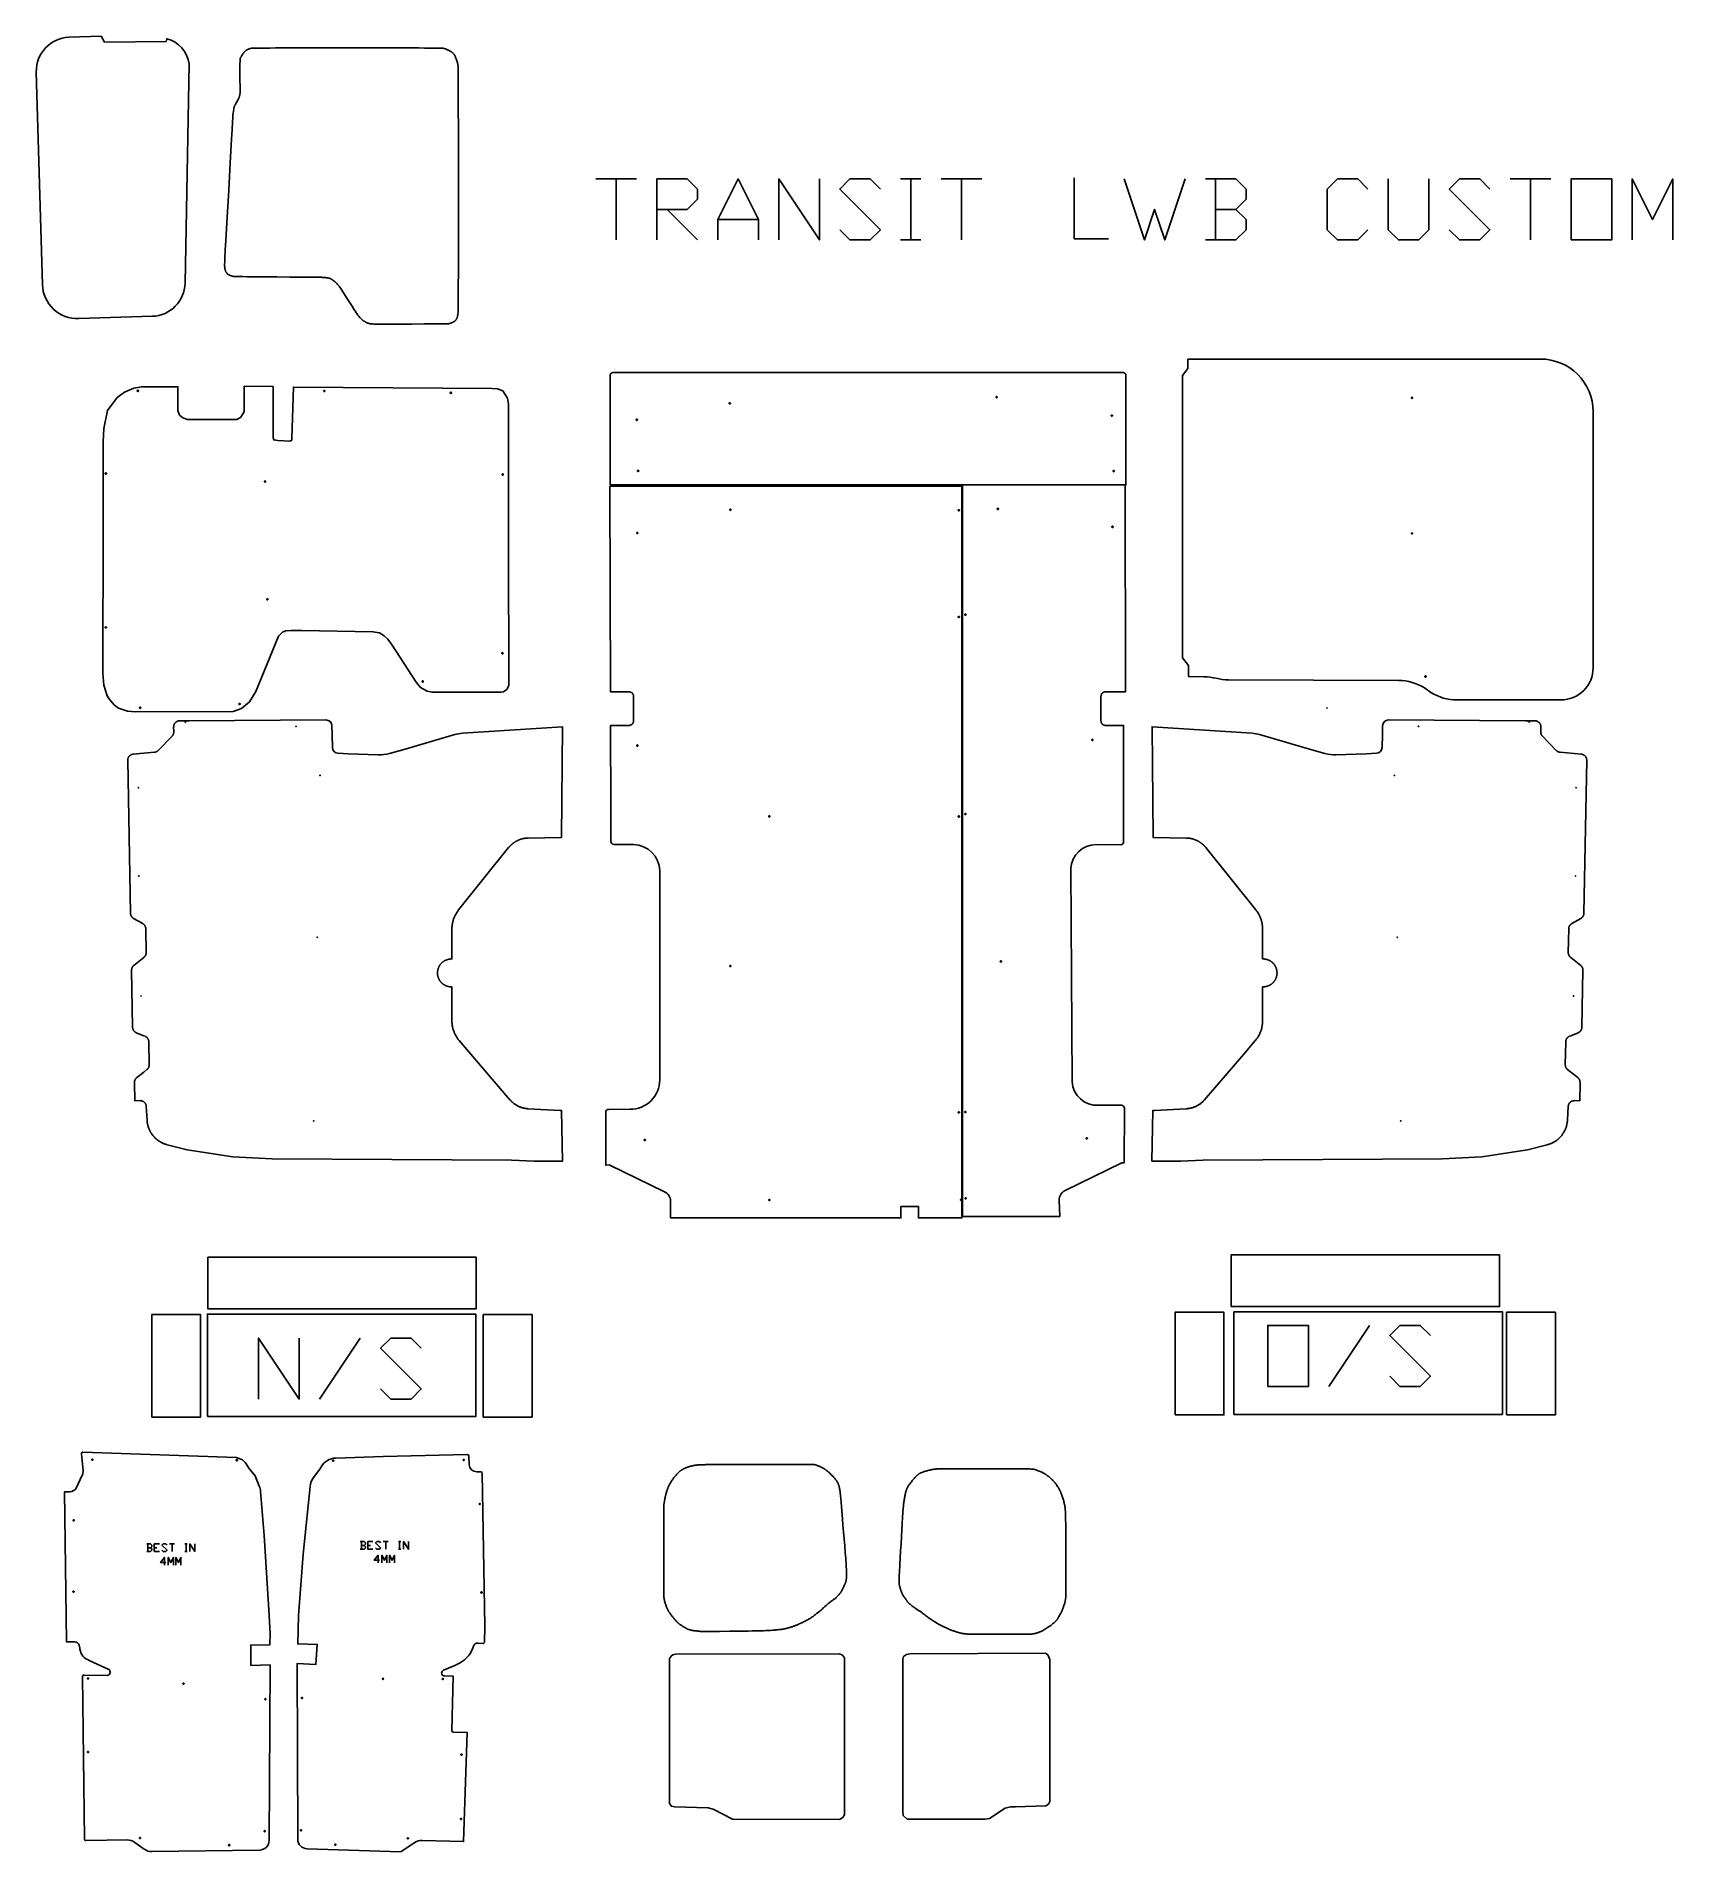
# Model space of a CAD drawing. Extents: x 111 to 5567, y 0 to 6052.
import ezdxf

# ---------------------------------------------------------------- set-up
doc = ezdxf.new("R2010")
doc.units = 0
doc.layers.add('Default_Layer', color=1, linetype='CONTINUOUS')

msp = doc.modelspace()

# ---------------------------------------------------------------- linework, layer by layer
at = {"layer": 'Default_Layer'}
for points in [[(220.2, 6048.5), (327.1, 6051.9), (339.1, 6032.9), (544.1, 6034.9), (546.1, 6043.9, -0.299255), (621.1, 5959.9), (607.1, 5228.8, -0.399355), (498.2, 5118.5), (252.9, 5110.6, -0.41513), (131.7, 5224.7), (111.3, 5932.8, -0.413284), (220.2, 6048.5)], [(3950.5, 4975.9), (5126.5, 4975.9, -0.414214), (5301.5, 4800.9), (5301.5, 3947.1, -0.414214), (5194, 3839.6), (4847.2, 3839.6, -0.141963), (4760.3, 3864.7), (4738.7, 3879.4, 0.139962), (4653.1, 3904.6), (4086, 3906.4, -0.059561), (4044.8, 3911.6, 0.058229), (4004.5, 3916.9), (3952.5, 3917.6), (3952.5, 3954.6), (3932.5, 3979.6), (3932.5, 4920.6), (3950.5, 4944.6), (3950.5, 4975.9)], [(4697.5, 4844.6, -0.414214), (4695.5, 4846.6, -0.414214), (4697.5, 4848.6, -0.414214), (4699.5, 4846.6, -0.414214), (4697.5, 4844.6)], [(2102.4, 3358, -0.391657), (2190.5, 3270), (2189.7, 2572.7, -0.418774), (2090.6, 2475.3), (2019.5, 2474.5, 0.410927), (2009.6, 2464.5), (2009.6, 2288.6), (2020.6, 2289.6), (2205.8, 2200.2, -0.287798), (2225.6, 2168.7), (2225.6, 2112.9), (2993.8, 2112.9), (2993.8, 2150.9), (3051.8, 2150.9), (3051.8, 2112.9), (3196.9, 2112.9), (3196.9, 4551.7), (2023.8, 4551.7), (2025.6, 3866.6), (2087.3, 3866.6), (2088.1, 3866.6), (2088.9, 3866.6), (2089.6, 3866.5), (2090.4, 3866.3), (2091.1, 3866.2), (2091.8, 3866), (2092.5, 3865.7), (2093.2, 3865.5), (2093.8, 3865.2), (2094.5, 3864.8), (2095.1, 3864.5), (2095.7, 3864.1), (2096.3, 3863.7), (2096.9, 3863.2), (2097.4, 3862.7), (2097.9, 3862.2), (2098.4, 3861.7), (2098.9, 3861.2), (2099.4, 3860.6), (2099.8, 3860), (2100.2, 3859.4), (2100.5, 3858.8), (2100.9, 3858.1), (2101.2, 3857.5), (2101.4, 3856.8), (2101.7, 3856.1), (2101.9, 3855.4), (2102, 3854.7), (2102.2, 3853.9), (2102.3, 3853.2), (2102.3, 3852.4), (2102.3, 3851.6), (2102.3, 3769.6), (2102.3, 3768.9), (2102.3, 3768.1), (2102.2, 3767.4), (2102, 3766.6), (2101.9, 3765.9), (2101.7, 3765.2), (2101.4, 3764.5), (2101.2, 3763.8), (2100.9, 3763.1), (2100.5, 3762.5), (2100.2, 3761.9), (2099.8, 3761.3), (2099.4, 3760.7), (2098.9, 3760.1), (2098.4, 3759.6), (2097.9, 3759), (2097.4, 3758.5), (2096.9, 3758.1), (2096.3, 3757.6), (2095.7, 3757.2), (2095.1, 3756.8), (2094.5, 3756.5), (2093.8, 3756.1), (2093.2, 3755.8), (2092.5, 3755.6), (2091.8, 3755.3), (2091.1, 3755.1), (2090.4, 3755), (2089.6, 3754.8), (2088.9, 3754.7), (2088.1, 3754.7), (2087.3, 3754.6), (2025.9, 3754.6), (2026.6, 3479.6), (2026.5, 3368, 0.411767), (2036.5, 3358), (2102.4, 3358)], [(3742.4, 3866.6), (3741.1, 4556.2), (3741.1, 4556.6), (3199.1, 4556.6), (3199.1, 4556.2), (3199.1, 2117.7), (3523.1, 2117.7), (3521.6, 2172.2, -0.293717), (3541.3, 2204.6), (3730.1, 2296.7), (3738.1, 2296.7), (3739, 2478.2, 0.415744), (3729, 2488.2), (3652.1, 2488.2, -0.412569), (3564.6, 2566.7), (3560.5, 3277.1, -0.405046), (3644.8, 3357.1), (3726.6, 3357, 0.406973), (3736.3, 3367), (3735.8, 3754.6), (3675.7, 3754.6), (3674.9, 3754.7), (3674.2, 3754.7), (3673.4, 3754.8), (3672.7, 3755), (3672, 3755.1), (3671.3, 3755.3), (3670.6, 3755.6), (3669.9, 3755.8), (3669.2, 3756.1), (3668.6, 3756.5), (3667.9, 3756.8), (3667.3, 3757.2), (3666.7, 3757.6), (3666.2, 3758.1), (3665.6, 3758.5), (3665.1, 3759), (3664.6, 3759.6), (3664.1, 3760.1), (3663.7, 3760.7), (3663.3, 3761.3), (3662.9, 3761.9), (3662.5, 3762.5), (3662.2, 3763.1), (3661.9, 3763.8), (3661.6, 3764.5), (3661.4, 3765.2), (3661.2, 3765.9), (3661, 3766.6), (3660.9, 3767.4), (3660.8, 3768.1), (3660.7, 3768.9), (3660.7, 3769.6), (3660.7, 3851.6), (3660.7, 3852.4), (3660.8, 3853.2), (3660.9, 3853.9), (3661, 3854.7), (3661.2, 3855.4), (3661.4, 3856.1), (3661.6, 3856.8), (3661.9, 3857.5), (3662.2, 3858.1), (3662.5, 3858.8), (3662.9, 3859.4), (3663.3, 3860), (3663.7, 3860.6), (3664.1, 3861.2), (3664.6, 3861.7), (3665.1, 3862.2), (3665.6, 3862.7), (3666.2, 3863.2), (3666.7, 3863.7), (3667.3, 3864.1), (3667.9, 3864.5), (3668.6, 3864.8), (3669.2, 3865.2), (3669.9, 3865.5), (3670.6, 3865.7), (3671.3, 3866), (3672, 3866.2), (3672.7, 3866.3), (3673.4, 3866.5), (3674.2, 3866.6), (3674.9, 3866.6), (3675.7, 3866.6), (3742.4, 3866.6)], [(4697.5, 4392.6, -0.414214), (4695.5, 4394.6, -0.414214), (4697.5, 4396.6, -0.414214), (4699.5, 4394.6, -0.414214), (4697.5, 4392.6)], [(4742.5, 3915.6, -0.414214), (4740.5, 3917.6, -0.414214), (4742.5, 3919.6, -0.414214), (4744.5, 3917.6, -0.414214), (4742.5, 3915.6)], [(1096.9, 3753.4, 0.410442), (1076.8, 3773), (621.3, 3770.3), (589, 3770.1), (588, 3770), (587, 3770), (586, 3769.8), (585, 3769.6), (584.1, 3769.4), (583.1, 3769.1), (582.2, 3768.8), (581.3, 3768.5), (580.4, 3768.1), (579.5, 3767.6), (578.7, 3767.1), (577.8, 3766.6), (577, 3766), (576.3, 3765.4), (575.5, 3764.7), (574.8, 3764), (574.1, 3763.3), (573.5, 3762.5), (572.9, 3761.7), (572.3, 3760.9), (571.8, 3760.1), (571.4, 3759.2), (571.1, 3758.6), (570.9, 3758.3), (570.5, 3757.4), (570.2, 3756.5), (569.9, 3755.6), (569.7, 3754.6), (569.5, 3753.7), (569.3, 3752.7), (569.2, 3751.7), (569.2, 3750.7), (569.1, 3749.7), (569.4, 3733.2), (569.4, 3732.2), (569.4, 3731.2), (569.3, 3730.2), (569.1, 3729.3), (568.9, 3728.3), (568.7, 3727.4), (568.4, 3726.4), (568.1, 3725.5), (567.7, 3724.6), (567.3, 3723.7), (566.8, 3722.9), (566.3, 3722), (565.7, 3721.2), (565.1, 3720.4), (564.5, 3719.7), (563.8, 3718.9), (517.8, 3671.2), (517.2, 3670.6), (516.5, 3670), (515.8, 3669.4), (515.1, 3668.9), (514.4, 3668.4), (513.6, 3667.9), (512.9, 3667.5), (512.1, 3667.1), (511.3, 3666.7), (510.4, 3666.4), (509.6, 3666.1), (508.8, 3665.8), (507.9, 3665.6), (507, 3665.4), (506.1, 3665.3), (505.2, 3665.2), (434.3, 3658.8), (433.4, 3658.7), (432.4, 3658.5), (431.5, 3658.3), (430.5, 3658.1), (429.6, 3657.8), (428.8, 3657.5), (427.9, 3657.1), (427.1, 3656.7), (426.2, 3656.3), (425.4, 3655.8), (424.7, 3655.3), (423.9, 3654.7), (423.2, 3654.1), (422.5, 3653.5), (421.9, 3652.9), (421.2, 3652.2), (420.7, 3651.5), (420.1, 3650.8), (419.6, 3650.1), (419.1, 3649.3), (418.6, 3648.5), (418.2, 3647.7), (417.8, 3646.8), (417.4, 3646), (417.1, 3645.1), (416.9, 3644.2), (416.6, 3643.3), (416.4, 3642.3), (416.3, 3641.4), (416.2, 3640.4), (416.1, 3639.5), (416.1, 3638.5), (425.4, 3128.5), (425.4, 3127.9), (425.5, 3127.2), (425.5, 3126.6), (425.6, 3125.9), (425.7, 3125.3), (425.8, 3124.6), (426, 3124), (426.1, 3123.4), (426.3, 3122.8), (426.5, 3122.2), (426.8, 3121.6), (427, 3121), (427.3, 3120.4), (427.5, 3119.8), (427.8, 3119.3), (428.2, 3118.7), (428.5, 3118.2), (428.8, 3117.6), (429.2, 3117.1), (429.6, 3116.6), (430, 3116.1), (430.4, 3115.6), (430.8, 3115.2), (431.3, 3114.7), (431.8, 3114.2), (432.2, 3113.8), (432.7, 3113.4), (433.2, 3113), (433.8, 3112.6), (434.3, 3112.2), (434.8, 3111.9), (435.4, 3111.5), (466.3, 3093.8), (466.9, 3093.4), (467.4, 3093.1), (468, 3092.7), (468.5, 3092.3), (469, 3091.9), (469.5, 3091.5), (469.6, 3091.4), (470, 3091.1), (470.4, 3090.6), (470.9, 3090.2), (471.3, 3089.7), (471.7, 3089.2), (472.1, 3088.7), (472.5, 3088.2), (472.9, 3087.7), (473.2, 3087.1), (473.6, 3086.6), (473.9, 3086), (474.2, 3085.5), (474.5, 3084.9), (474.7, 3084.3), (475, 3083.7), (475.2, 3083.1), (475.4, 3082.5), (475.6, 3081.9), (475.7, 3081.3), (475.9, 3080.7), (476, 3080), (476.1, 3079.4), (476.2, 3078.7), (476.3, 3078.1), (476.3, 3077.4), (476.3, 3076.8), (477.8, 2997.9), (477.8, 2997.3), (477.8, 2996.7), (477.7, 2996.2), (477.7, 2995.6), (477.6, 2995), (477.5, 2994.5), (477.4, 2993.9), (477.3, 2993.3), (477.2, 2992.8), (477.1, 2992.3), (476.9, 2991.7), (476.7, 2991.2), (476.5, 2990.6), (476.3, 2990.1), (476.1, 2989.6), (475.9, 2989.1), (475.7, 2988.6), (475.4, 2988.1), (475.1, 2987.6), (474.8, 2987.1), (474.5, 2986.6), (474.2, 2986.1), (473.9, 2985.7), (473.5, 2985.2), (473.2, 2984.8), (472.8, 2984.4), (472.4, 2983.9), (472.1, 2983.5), (471.6, 2983.1), (471.2, 2982.7), (470.8, 2982.4), (470.4, 2982), (469.6, 2981.4), (436.2, 2954.4), (435.8, 2954), (435.4, 2953.6), (435, 2953.2), (434.5, 2952.8), (434.2, 2952.4), (433.8, 2952), (433.4, 2951.6), (433.1, 2951.1), (432.7, 2950.7), (432.4, 2950.2), (432.1, 2949.7), (431.8, 2949.3), (431.5, 2948.8), (431.2, 2948.3), (430.9, 2947.8), (430.7, 2947.3), (430.5, 2946.8), (430.3, 2946.2), (430.1, 2945.7), (429.9, 2945.2), (429.7, 2944.6), (429.5, 2944.1), (429.4, 2943.6), (429.3, 2943), (429.2, 2942.4), (429.1, 2941.9), (429, 2941.3), (428.9, 2940.8), (428.9, 2940.2), (428.8, 2939.6), (428.8, 2939), (428.8, 2938.5), (432.3, 2748.4), (432.3, 2747.6), (432.4, 2746.9), (432.4, 2746.2), (432.6, 2745.4), (432.7, 2744.7), (432.8, 2744), (433, 2743.3), (433.2, 2742.6), (433.5, 2741.9), (433.7, 2741.3), (434, 2740.6), (434.3, 2739.9), (434.6, 2739.3), (435, 2738.7), (435.4, 2738.1), (435.8, 2737.5), (436.2, 2736.9), (436.6, 2736.3), (437.1, 2735.8), (437.5, 2735.2), (438, 2734.7), (438.5, 2734.2), (439.1, 2733.7), (439.6, 2733.3), (440.2, 2732.8), (440.8, 2732.4), (441.4, 2732), (442, 2731.6), (442.6, 2731.2), (443.3, 2730.9), (444, 2730.6), (444.7, 2730.3), (469.6, 2719.9), (473.8, 2718.2), (474.5, 2717.9), (475.1, 2717.6), (475.8, 2717.3), (476.4, 2716.9), (477.1, 2716.5), (477.7, 2716.1), (478.2, 2715.7), (478.8, 2715.2), (479.4, 2714.8), (479.9, 2714.3), (480.4, 2713.8), (480.9, 2713.3), (481.4, 2712.7), (481.8, 2712.2), (482.3, 2711.6), (482.7, 2711), (483.1, 2710.4), (483.5, 2709.8), (483.8, 2709.2), (484.1, 2708.5), (484.4, 2707.9), (484.7, 2707.2), (485, 2706.6), (485.2, 2705.9), (485.4, 2705.2), (485.6, 2704.5), (485.8, 2703.8), (485.9, 2703), (486, 2702.3), (486.1, 2701.6), (486.1, 2700.8), (486.2, 2700.1), (487.6, 2623.2), (487.6, 2622.6), (487.5, 2622), (487.5, 2621.4), (487.5, 2620.9), (487.4, 2620.3), (487.3, 2619.7), (487.2, 2619.1), (487.1, 2618.6), (487, 2618), (486.8, 2617.5), (486.7, 2616.9), (486.5, 2616.4), (486.3, 2615.8), (486.1, 2615.3), (485.9, 2614.8), (485.6, 2614.2), (485.4, 2613.7), (485.1, 2613.2), (484.8, 2612.7), (484.5, 2612.2), (484.2, 2611.8), (483.9, 2611.3), (483.5, 2610.8), (483.2, 2610.4), (482.8, 2609.9), (482.5, 2609.5), (482.1, 2609.1), (481.7, 2608.6), (481.2, 2608.2), (480.8, 2607.8), (480.4, 2607.5), (479.9, 2607.1), (469.6, 2599.1), (446.3, 2580.8), (445.8, 2580.4), (445.4, 2580), (444.9, 2579.6), (444.5, 2579.2), (444.1, 2578.8), (443.7, 2578.4), (443.3, 2577.9), (443, 2577.5), (442.6, 2577), (442.3, 2576.6), (442, 2576.1), (441.7, 2575.6), (441.4, 2575.1), (441.1, 2574.6), (440.8, 2574.1), (440.6, 2573.6), (440.3, 2573.1), (440.1, 2572.6), (439.9, 2572), (439.7, 2571.5), (439.5, 2570.9), (439.3, 2570.4), (439.2, 2569.8), (439.1, 2569.3), (439, 2568.7), (438.9, 2568.1), (438.8, 2567.6), (438.7, 2567), (438.7, 2566.4), (438.6, 2565.8), (438.6, 2565.2), (438.6, 2564.6), (439.7, 2503.4), (457.5, 2503.7), (458.5, 2503.7), (459.5, 2503.6), (460.4, 2503.5), (461.4, 2503.4), (462.4, 2503.2), (463.3, 2502.9), (464.2, 2502.6), (465.1, 2502.3), (466, 2502), (466.8, 2501.5), (467.7, 2501.1), (468.5, 2500.6), (469.3, 2500.1), (470, 2499.5), (470.7, 2499), (471.4, 2498.3), (472.1, 2497.7), (472.8, 2497), (473.4, 2496.3), (473.9, 2495.5), (474.5, 2494.8), (475, 2494), (475.5, 2493.2), (475.9, 2492.3), (476.3, 2491.4), (476.6, 2490.5), (476.9, 2489.6), (477.2, 2488.7), (477.4, 2487.8), (477.6, 2486.8), (477.7, 2485.8), (477.8, 2484.8), (480.4, 2438.7), (480.5, 2436.9), (480.7, 2435), (480.9, 2433.2), (481.1, 2431.4), (481.4, 2429.7), (481.7, 2427.9), (482, 2426.1), (482.4, 2424.4), (482.8, 2422.6), (483.2, 2420.9), (483.7, 2419.2), (484.2, 2417.5), (484.7, 2415.8), (485.3, 2414.1), (485.9, 2412.4), (486.5, 2410.8), (487.2, 2409.1), (487.9, 2407.5), (488.6, 2405.9), (489.3, 2404.3), (490.1, 2402.8), (490.9, 2401.2), (491.8, 2399.7), (492.7, 2398.2), (493.6, 2396.7), (494.5, 2395.2), (495.4, 2393.7), (496.4, 2392.3), (497.4, 2390.8), (498.5, 2389.4), (499.6, 2388.1), (500.6, 2386.7), (501.8, 2385.4), (502.9, 2384), (504.1, 2382.8), (505.3, 2381.5), (506.5, 2380.2), (507.7, 2379), (509, 2377.8), (510.3, 2376.6), (511.6, 2375.5), (513, 2374.3), (514.3, 2373.2), (515.7, 2372.2), (517.1, 2371.1), (518.5, 2370.1), (520, 2369.1), (521.5, 2368.1), (523, 2367.2), (524.5, 2366.3), (526, 2365.4), (527.6, 2364.5), (529.1, 2363.7), (530.7, 2362.9), (532.3, 2362.1), (534, 2361.4), (535.6, 2360.7), (537.3, 2360), (539, 2359.4), (540.7, 2358.8), (542.4, 2358.2), (544.1, 2357.6), (545.9, 2357.1), (547.6, 2356.6), (613.7, 2339.5), (766.2, 2316.2), (897.3, 2309.6), (1695.5, 2305.1), (1770.6, 2301.5), (1865.6, 2302.2), (1862.5, 2471.1), (1857.6, 2471.4), (1751.4, 2476.6), (1749.2, 2476.8), (1747, 2477), (1744.8, 2477.2), (1742.6, 2477.5), (1740.4, 2477.9), (1738.3, 2478.3), (1736.2, 2478.8), (1734, 2479.3), (1731.9, 2479.9), (1729.8, 2480.5), (1727.8, 2481.2), (1725.7, 2481.9), (1723.7, 2482.7), (1721.7, 2483.5), (1719.7, 2484.4), (1717.7, 2485.3), (1715.8, 2486.3), (1713.9, 2487.3), (1712, 2488.4), (1710.2, 2489.5), (1708.3, 2490.7), (1706.5, 2491.9), (1704.7, 2493.2), (1703, 2494.5), (1701.3, 2495.9), (1699.6, 2497.3), (1698, 2498.7), (1696.4, 2500.2), (1694.8, 2501.7), (1693.3, 2503.3), (1691.8, 2504.9), (1690.3, 2506.6), (1552.9, 2667), (1521, 2704.2), (1519.6, 2705.9), (1518.2, 2707.7), (1516.8, 2709.5), (1515.5, 2711.3), (1514.2, 2713.1), (1513, 2715), (1511.8, 2716.9), (1510.6, 2718.8), (1509.5, 2720.7), (1508.5, 2722.7), (1507.4, 2724.7), (1506.5, 2726.7), (1505.5, 2728.7), (1504.7, 2730.7), (1503.8, 2732.8), (1503, 2734.9), (1502.3, 2737), (1501.6, 2739.1), (1500.9, 2741.2), (1500.3, 2743.4), (1499.7, 2745.5), (1499.2, 2747.7), (1498.8, 2749.9), (1498.3, 2752.1), (1498, 2754.3), (1497.7, 2756.5), (1497.4, 2758.7), (1497.2, 2760.9), (1497, 2763.2), (1496.9, 2765.4), (1496.8, 2767.7), (1496.8, 2769.9), (1496.8, 2883.1), (1496, 2883.1), (1494.8, 2883.1), (1493.6, 2883.1), (1492.4, 2883.1), (1491.3, 2883.2), (1490.1, 2883.3), (1488.9, 2883.5), (1487.8, 2883.6), (1486.6, 2883.8), (1485.5, 2884.1), (1484.4, 2884.3), (1483.3, 2884.6), (1482.2, 2884.9), (1481.1, 2885.2), (1480, 2885.6), (1478.9, 2886), (1477.9, 2886.4), (1476.8, 2886.8), (1475.8, 2887.3), (1474.8, 2887.8), (1473.8, 2888.3), (1472.8, 2888.8), (1471.8, 2889.4), (1470.8, 2889.9), (1469.9, 2890.5), (1468.9, 2891.2), (1468, 2891.8), (1467.1, 2892.5), (1466.2, 2893.2), (1465.4, 2893.9), (1464.5, 2894.6), (1463.7, 2895.3), (1462.9, 2896.1), (1462.1, 2896.9), (1461.3, 2897.7), (1460.6, 2898.5), (1459.8, 2899.3), (1459.1, 2900.2), (1458.4, 2901.1), (1457.7, 2902), (1457.1, 2902.9), (1456.5, 2903.8), (1455.8, 2904.7), (1455.3, 2905.7), (1454.7, 2906.7), (1454.1, 2907.6), (1453.6, 2908.6), (1453.1, 2909.7), (1452.7, 2910.7), (1452.2, 2911.7), (1451.8, 2912.8), (1451.4, 2913.9), (1451, 2914.9), (1450.7, 2916), (1450.4, 2917.1), (1450.1, 2918.2), (1449.8, 2919.4), (1449.6, 2920.5), (1449.3, 2921.6), (1449.2, 2922.8), (1449, 2924), (1448.9, 2925.1), (1448.8, 2926.3), (1448.7, 2927.5), (1448.7, 2928.7), (1448.7, 2929.9), (1448.7, 2931.1), (1448.7, 2932.3), (1448.8, 2933.5), (1448.9, 2934.6), (1449.1, 2935.8), (1449.3, 2937), (1449.4, 2937.5), (1449.5, 2938.1), (1449.7, 2939.2), (1449.9, 2940.4), (1450.2, 2941.5), (1450.5, 2942.6), (1450.9, 2943.7), (1451.2, 2944.8), (1451.6, 2945.8), (1452, 2946.9), (1452.4, 2947.9), (1452.9, 2949), (1453.4, 2950), (1453.9, 2951), (1454.4, 2952), (1455, 2953), (1455.5, 2953.9), (1456.1, 2954.9), (1456.8, 2955.8), (1457.4, 2956.7), (1458.1, 2957.6), (1458.8, 2958.5), (1459.5, 2959.4), (1460.2, 2960.2), (1460.9, 2961), (1461.7, 2961.8), (1462.5, 2962.6), (1463.3, 2963.4), (1464.1, 2964.2), (1464.9, 2964.9), (1465.8, 2965.6), (1466.7, 2966.3), (1467.6, 2967), (1468.5, 2967.6), (1469.4, 2968.3), (1470.3, 2968.9), (1471.3, 2969.5), (1472.3, 2970), (1473.3, 2970.6), (1474.3, 2971.1), (1475.3, 2971.6), (1476.3, 2972.1), (1477.3, 2972.5), (1478.4, 2972.9), (1479.5, 2973.3), (1480.5, 2973.7), (1481.6, 2974.1), (1482.7, 2974.4), (1483.8, 2974.7), (1485, 2974.9), (1486.1, 2975.2), (1487.3, 2975.4), (1488.4, 2975.6), (1489.6, 2975.7), (1490.8, 2975.9), (1491.9, 2976), (1493.1, 2976), (1494.3, 2976.1), (1495.6, 2976.1), (1496.8, 2976), (1496.8, 3022.5), (1496.9, 3060.9), (1496.9, 3076.1), (1496.9, 3078.3), (1497, 3080.4), (1497.1, 3082.6), (1497.2, 3084.7), (1497.4, 3086.8), (1497.7, 3089), (1498, 3091.1), (1498.3, 3093.2), (1498.7, 3095.3), (1499.1, 3097.4), (1499.6, 3099.4), (1500.1, 3101.5), (1500.7, 3103.5), (1501.3, 3105.6), (1501.4, 3106), (1501.9, 3107.6), (1502.6, 3109.6), (1503.3, 3111.6), (1504.1, 3113.6), (1504.9, 3115.6), (1505.7, 3117.5), (1506.6, 3119.4), (1507.6, 3121.3), (1508.5, 3123.2), (1509.5, 3125.1), (1510.6, 3127), (1511.7, 3128.8), (1512.8, 3130.6), (1514, 3132.4), (1515.2, 3134.2), (1516.5, 3135.9), (1517.8, 3137.6), (1519.1, 3139.3), (1685.8, 3347.1), (1686.6, 3348), (1687.4, 3349), (1688.1, 3349.9), (1688.9, 3350.8), (1689.7, 3351.6), (1690.5, 3352.5), (1691.4, 3353.4), (1692.2, 3354.2), (1693, 3355), (1693.9, 3355.8), (1694.8, 3356.7), (1695.6, 3357.4), (1696.5, 3358.2), (1697.4, 3359), (1698.3, 3359.7), (1699.2, 3360.5), (1700.2, 3361.2), (1701.1, 3361.9), (1702, 3362.6), (1703, 3363.3), (1703.9, 3364), (1704.9, 3364.6), (1705.9, 3365.3), (1706.9, 3365.9), (1707.9, 3366.5), (1708.9, 3367.2), (1709.9, 3367.7), (1710.9, 3368.3), (1711.9, 3368.9), (1712.9, 3369.4), (1714, 3370), (1715, 3370.5), (1716.1, 3371), (1717.1, 3371.5), (1718.2, 3372), (1719.3, 3372.4), (1720.3, 3372.9), (1721.4, 3373.3), (1722.5, 3373.7), (1723.6, 3374.2), (1724.7, 3374.5), (1725.8, 3374.9), (1726.9, 3375.3), (1728.1, 3375.6), (1729.2, 3376), (1730.3, 3376.3), (1731.5, 3376.6), (1732.6, 3376.9), (1733.7, 3377.1), (1734.9, 3377.4), (1736, 3377.6), (1737.2, 3377.8), (1738.4, 3378.1), (1739.5, 3378.2), (1740.7, 3378.4), (1741.9, 3378.6), (1743, 3378.7), (1744.2, 3378.9), (1745.4, 3379), (1746.6, 3379.1), (1747.8, 3379.1), (1749, 3379.2), (1750.2, 3379.3), (1751.4, 3379.3), (1862, 3381.3), (1865.3, 3750.4), (1532.1, 3728.5, 0.05421), (1506.6, 3724.1), (1340.7, 3676), (1289.1, 3661.1, -0.080279), (1251.1, 3656.4), (1151.3, 3660.3), (1117.5, 3661.6, -0.39737), (1098.3, 3681.2), (1097.5, 3724.7), (1096.9, 3753.4)], [(4599.4, 3753.4, -0.410442), (4619.5, 3773), (5075, 3770.3), (5107.3, 3770.1), (5108.3, 3770), (5109.3, 3770), (5110.3, 3769.8), (5111.2, 3769.6), (5112.2, 3769.4), (5113.2, 3769.1), (5114.1, 3768.8), (5115, 3768.5), (5115.9, 3768.1), (5116.8, 3767.6), (5117.6, 3767.1), (5118.4, 3766.6), (5119.2, 3766), (5120, 3765.4), (5120.8, 3764.7), (5121.5, 3764), (5122.1, 3763.3), (5122.8, 3762.5), (5123.4, 3761.7), (5123.9, 3760.9), (5124.4, 3760.1), (5124.9, 3759.2), (5125.2, 3758.6), (5125.3, 3758.3), (5125.7, 3757.4), (5126.1, 3756.5), (5126.4, 3755.6), (5126.6, 3754.6), (5126.8, 3753.7), (5127, 3752.7), (5127.1, 3751.7), (5127.1, 3750.7), (5127.1, 3749.7), (5126.8, 3733.2), (5126.8, 3732.2), (5126.9, 3731.2), (5127, 3730.2), (5127.2, 3729.3), (5127.3, 3728.3), (5127.6, 3727.4), (5127.9, 3726.4), (5128.2, 3725.5), (5128.6, 3724.6), (5129, 3723.7), (5129.5, 3722.9), (5130, 3722), (5130.5, 3721.2), (5131.1, 3720.4), (5131.8, 3719.7), (5132.4, 3718.9), (5178.4, 3671.2), (5179.1, 3670.6), (5179.8, 3670), (5180.4, 3669.4), (5181.2, 3668.9), (5181.9, 3668.4), (5182.6, 3667.9), (5183.4, 3667.5), (5184.2, 3667.1), (5185, 3666.7), (5185.8, 3666.4), (5186.7, 3666.1), (5187.5, 3665.8), (5188.4, 3665.6), (5189.3, 3665.4), (5190.2, 3665.3), (5191, 3665.2), (5261.9, 3658.8), (5262.9, 3658.7), (5263.9, 3658.5), (5264.8, 3658.3), (5265.7, 3658.1), (5266.6, 3657.8), (5267.5, 3657.5), (5268.4, 3657.1), (5269.2, 3656.7), (5270, 3656.3), (5270.8, 3655.8), (5271.6, 3655.3), (5272.3, 3654.7), (5273.1, 3654.1), (5273.7, 3653.5), (5274.4, 3652.9), (5275, 3652.2), (5275.6, 3651.5), (5276.2, 3650.8), (5276.7, 3650.1), (5277.2, 3649.3), (5277.7, 3648.5), (5278.1, 3647.7), (5278.5, 3646.8), (5278.8, 3646), (5279.2, 3645.1), (5279.4, 3644.2), (5279.7, 3643.3), (5279.8, 3642.3), (5280, 3641.4), (5280.1, 3640.4), (5280.1, 3639.5), (5280.1, 3638.5), (5270.9, 3128.5), (5270.9, 3127.9), (5270.8, 3127.2), (5270.8, 3126.6), (5270.7, 3125.9), (5270.6, 3125.3), (5270.4, 3124.6), (5270.3, 3124), (5270.1, 3123.4), (5269.9, 3122.8), (5269.7, 3122.2), (5269.5, 3121.6), (5269.3, 3121), (5269, 3120.4), (5268.7, 3119.8), (5268.4, 3119.3), (5268.1, 3118.7), (5267.8, 3118.2), (5267.4, 3117.6), (5267.1, 3117.1), (5266.7, 3116.6), (5266.3, 3116.1), (5265.9, 3115.6), (5265.4, 3115.2), (5265, 3114.7), (5264.5, 3114.2), (5264, 3113.8), (5263.6, 3113.4), (5263, 3113), (5262.5, 3112.6), (5262, 3112.2), (5261.4, 3111.9), (5260.9, 3111.5), (5230, 3093.8), (5229.4, 3093.4), (5228.9, 3093.1), (5228.3, 3092.7), (5227.8, 3092.3), (5227.3, 3091.9), (5226.8, 3091.5), (5226.6, 3091.4), (5226.3, 3091.1), (5225.8, 3090.6), (5225.4, 3090.2), (5225, 3089.7), (5224.6, 3089.2), (5224.2, 3088.7), (5223.8, 3088.2), (5223.4, 3087.7), (5223.1, 3087.1), (5222.7, 3086.6), (5222.4, 3086), (5222.1, 3085.5), (5221.8, 3084.9), (5221.6, 3084.3), (5221.3, 3083.7), (5221.1, 3083.1), (5220.9, 3082.5), (5220.7, 3081.9), (5220.5, 3081.3), (5220.4, 3080.7), (5220.3, 3080), (5220.2, 3079.4), (5220.1, 3078.7), (5220, 3078.1), (5220, 3077.4), (5219.9, 3076.8), (5218.5, 2997.9), (5218.5, 2997.3), (5218.5, 2996.7), (5218.6, 2996.2), (5218.6, 2995.6), (5218.7, 2995), (5218.7, 2994.5), (5218.8, 2993.9), (5219, 2993.3), (5219.1, 2992.8), (5219.2, 2992.3), (5219.4, 2991.7), (5219.5, 2991.2), (5219.7, 2990.6), (5219.9, 2990.1), (5220.2, 2989.6), (5220.4, 2989.1), (5220.6, 2988.6), (5220.9, 2988.1), (5221.2, 2987.6), (5221.4, 2987.1), (5221.7, 2986.6), (5222.1, 2986.1), (5222.4, 2985.7), (5222.7, 2985.2), (5223.1, 2984.8), (5223.5, 2984.4), (5223.8, 2983.9), (5224.2, 2983.5), (5224.6, 2983.1), (5225.1, 2982.7), (5225.5, 2982.4), (5225.9, 2982), (5226.6, 2981.4), (5260, 2954.4), (5260.5, 2954), (5260.9, 2953.6), (5261.3, 2953.2), (5261.7, 2952.8), (5262.1, 2952.4), (5262.5, 2952), (5262.9, 2951.6), (5263.2, 2951.1), (5263.6, 2950.7), (5263.9, 2950.2), (5264.2, 2949.7), (5264.5, 2949.3), (5264.8, 2948.8), (5265.1, 2948.3), (5265.3, 2947.8), (5265.6, 2947.3), (5265.8, 2946.8), (5266, 2946.2), (5266.2, 2945.7), (5266.4, 2945.2), (5266.6, 2944.6), (5266.7, 2944.1), (5266.9, 2943.6), (5267, 2943), (5267.1, 2942.4), (5267.2, 2941.9), (5267.3, 2941.3), (5267.4, 2940.8), (5267.4, 2940.2), (5267.4, 2939.6), (5267.4, 2939), (5267.4, 2938.5), (5264, 2748.4), (5264, 2747.6), (5263.9, 2746.9), (5263.8, 2746.2), (5263.7, 2745.4), (5263.6, 2744.7), (5263.4, 2744), (5263.2, 2743.3), (5263, 2742.6), (5262.8, 2741.9), (5262.5, 2741.3), (5262.3, 2740.6), (5262, 2739.9), (5261.6, 2739.3), (5261.3, 2738.7), (5260.9, 2738.1), (5260.5, 2737.5), (5260.1, 2736.9), (5259.7, 2736.3), (5259.2, 2735.8), (5258.7, 2735.2), (5258.2, 2734.7), (5257.7, 2734.2), (5257.2, 2733.7), (5256.6, 2733.3), (5256.1, 2732.8), (5255.5, 2732.4), (5254.9, 2732), (5254.3, 2731.6), (5253.6, 2731.2), (5253, 2730.9), (5252.3, 2730.6), (5251.6, 2730.3), (5226.6, 2719.9), (5222.5, 2718.2), (5221.8, 2717.9), (5221.1, 2717.6), (5220.5, 2717.3), (5219.8, 2716.9), (5219.2, 2716.5), (5218.6, 2716.1), (5218, 2715.7), (5217.5, 2715.2), (5216.9, 2714.8), (5216.4, 2714.3), (5215.9, 2713.8), (5215.4, 2713.3), (5214.9, 2712.7), (5214.4, 2712.2), (5214, 2711.6), (5213.6, 2711), (5213.2, 2710.4), (5212.8, 2709.8), (5212.5, 2709.2), (5212.1, 2708.5), (5211.8, 2707.9), (5211.6, 2707.2), (5211.3, 2706.6), (5211.1, 2705.9), (5210.9, 2705.2), (5210.7, 2704.5), (5210.5, 2703.8), (5210.4, 2703), (5210.3, 2702.3), (5210.2, 2701.6), (5210.1, 2700.8), (5210.1, 2700.1), (5208.7, 2623.2), (5208.7, 2622.6), (5208.7, 2622), (5208.8, 2621.4), (5208.8, 2620.9), (5208.9, 2620.3), (5209, 2619.7), (5209.1, 2619.1), (5209.2, 2618.6), (5209.3, 2618), (5209.5, 2617.5), (5209.6, 2616.9), (5209.8, 2616.4), (5210, 2615.8), (5210.2, 2615.3), (5210.4, 2614.8), (5210.7, 2614.2), (5210.9, 2613.7), (5211.2, 2613.2), (5211.5, 2612.7), (5211.8, 2612.2), (5212.1, 2611.8), (5212.4, 2611.3), (5212.7, 2610.8), (5213.1, 2610.4), (5213.4, 2609.9), (5213.8, 2609.5), (5214.2, 2609.1), (5214.6, 2608.6), (5215, 2608.2), (5215.5, 2607.8), (5215.9, 2607.5), (5216.4, 2607.1), (5226.6, 2599.1), (5250, 2580.8), (5250.5, 2580.4), (5250.9, 2580), (5251.3, 2579.6), (5251.8, 2579.2), (5252.2, 2578.8), (5252.6, 2578.4), (5252.9, 2577.9), (5253.3, 2577.5), (5253.7, 2577), (5254, 2576.6), (5254.3, 2576.1), (5254.6, 2575.6), (5254.9, 2575.1), (5255.2, 2574.6), (5255.5, 2574.1), (5255.7, 2573.6), (5256, 2573.1), (5256.2, 2572.6), (5256.4, 2572), (5256.6, 2571.5), (5256.8, 2570.9), (5256.9, 2570.4), (5257.1, 2569.8), (5257.2, 2569.3), (5257.3, 2568.7), (5257.4, 2568.1), (5257.5, 2567.6), (5257.6, 2567), (5257.6, 2566.4), (5257.7, 2565.8), (5257.7, 2565.2), (5257.7, 2564.6), (5256.6, 2503.4), (5238.8, 2503.7), (5237.8, 2503.7), (5236.8, 2503.6), (5235.8, 2503.5), (5234.9, 2503.4), (5233.9, 2503.2), (5233, 2502.9), (5232.1, 2502.6), (5231.2, 2502.3), (5230.3, 2502), (5229.5, 2501.5), (5228.6, 2501.1), (5227.8, 2500.6), (5227, 2500.1), (5226.3, 2499.5), (5225.5, 2499), (5224.8, 2498.3), (5224.2, 2497.7), (5223.5, 2497), (5222.9, 2496.3), (5222.3, 2495.5), (5221.8, 2494.8), (5221.3, 2494), (5220.8, 2493.2), (5220.4, 2492.3), (5220, 2491.4), (5219.7, 2490.5), (5219.3, 2489.6), (5219.1, 2488.7), (5218.9, 2487.8), (5218.7, 2486.8), (5218.6, 2485.8), (5218.5, 2484.8), (5215.9, 2438.7), (5215.8, 2436.9), (5215.6, 2435), (5215.4, 2433.2), (5215.2, 2431.4), (5214.9, 2429.7), (5214.6, 2427.9), (5214.3, 2426.1), (5213.9, 2424.4), (5213.5, 2422.6), (5213.1, 2420.9), (5212.6, 2419.2), (5212.1, 2417.5), (5211.6, 2415.8), (5211, 2414.1), (5210.4, 2412.4), (5209.8, 2410.8), (5209.1, 2409.1), (5208.4, 2407.5), (5207.7, 2405.9), (5206.9, 2404.3), (5206.1, 2402.8), (5205.3, 2401.2), (5204.5, 2399.7), (5203.6, 2398.2), (5202.7, 2396.7), (5201.8, 2395.2), (5200.8, 2393.7), (5199.8, 2392.3), (5198.8, 2390.8), (5197.8, 2389.4), (5196.7, 2388.1), (5195.6, 2386.7), (5194.5, 2385.4), (5193.4, 2384), (5192.2, 2382.8), (5191, 2381.5), (5189.8, 2380.2), (5188.5, 2379), (5187.3, 2377.8), (5186, 2376.6), (5184.7, 2375.5), (5183.3, 2374.3), (5182, 2373.2), (5180.6, 2372.2), (5179.2, 2371.1), (5177.7, 2370.1), (5176.3, 2369.1), (5174.8, 2368.1), (5173.3, 2367.2), (5171.8, 2366.3), (5170.3, 2365.4), (5168.7, 2364.5), (5167.1, 2363.7), (5165.5, 2362.9), (5163.9, 2362.1), (5162.3, 2361.4), (5160.7, 2360.7), (5159, 2360), (5157.3, 2359.4), (5155.6, 2358.8), (5153.9, 2358.2), (5152.2, 2357.6), (5150.4, 2357.1), (5148.6, 2356.6), (5082.6, 2339.5), (4930.1, 2316.2), (4799, 2309.6), (4000.8, 2305.1), (3925.7, 2301.5), (3830.7, 2302.2), (3833.7, 2471.1), (3838.6, 2471.4), (3944.9, 2476.6), (3947.1, 2476.8), (3949.3, 2477), (3951.5, 2477.2), (3953.7, 2477.5), (3955.8, 2477.9), (3958, 2478.3), (3960.1, 2478.8), (3962.2, 2479.3), (3964.4, 2479.9), (3966.4, 2480.5), (3968.5, 2481.2), (3970.6, 2481.9), (3972.6, 2482.7), (3974.6, 2483.5), (3976.6, 2484.4), (3978.5, 2485.3), (3980.5, 2486.3), (3982.4, 2487.3), (3984.3, 2488.4), (3986.1, 2489.5), (3988, 2490.7), (3989.8, 2491.9), (3991.5, 2493.2), (3993.3, 2494.5), (3995, 2495.9), (3996.7, 2497.3), (3998.3, 2498.7), (3999.9, 2500.2), (4001.5, 2501.7), (4003, 2503.3), (4004.5, 2504.9), (4006, 2506.6), (4143.4, 2667), (4175.2, 2704.2), (4176.7, 2705.9), (4178.1, 2707.7), (4179.5, 2709.5), (4180.8, 2711.3), (4182.1, 2713.1), (4183.3, 2715), (4184.5, 2716.9), (4185.6, 2718.8), (4186.8, 2720.7), (4187.8, 2722.7), (4188.8, 2724.7), (4189.8, 2726.7), (4190.7, 2728.7), (4191.6, 2730.7), (4192.5, 2732.8), (4193.3, 2734.9), (4194, 2737), (4194.7, 2739.1), (4195.4, 2741.2), (4196, 2743.4), (4196.5, 2745.5), (4197.1, 2747.7), (4197.5, 2749.9), (4197.9, 2752.1), (4198.3, 2754.3), (4198.6, 2756.5), (4198.9, 2758.7), (4199.1, 2760.9), (4199.3, 2763.2), (4199.4, 2765.4), (4199.5, 2767.7), (4199.5, 2769.9), (4199.5, 2883.1), (4200.3, 2883.1), (4201.5, 2883.1), (4202.7, 2883.1), (4203.8, 2883.1), (4205, 2883.2), (4206.2, 2883.3), (4207.4, 2883.5), (4208.5, 2883.6), (4209.7, 2883.8), (4210.8, 2884.1), (4211.9, 2884.3), (4213, 2884.6), (4214.1, 2884.9), (4215.2, 2885.2), (4216.3, 2885.6), (4217.4, 2886), (4218.4, 2886.4), (4219.5, 2886.8), (4220.5, 2887.3), (4221.5, 2887.8), (4222.5, 2888.3), (4223.5, 2888.8), (4224.5, 2889.4), (4225.5, 2889.9), (4226.4, 2890.5), (4227.3, 2891.2), (4228.2, 2891.8), (4229.1, 2892.5), (4230, 2893.2), (4230.9, 2893.9), (4231.7, 2894.6), (4232.6, 2895.3), (4233.4, 2896.1), (4234.2, 2896.9), (4235, 2897.7), (4235.7, 2898.5), (4236.4, 2899.3), (4237.2, 2900.2), (4237.9, 2901.1), (4238.5, 2902), (4239.2, 2902.9), (4239.8, 2903.8), (4240.4, 2904.7), (4241, 2905.7), (4241.6, 2906.7), (4242.1, 2907.6), (4242.7, 2908.6), (4243.1, 2909.7), (4243.6, 2910.7), (4244.1, 2911.7), (4244.5, 2912.8), (4244.9, 2913.9), (4245.3, 2914.9), (4245.6, 2916), (4245.9, 2917.1), (4246.2, 2918.2), (4246.5, 2919.4), (4246.7, 2920.5), (4246.9, 2921.6), (4247.1, 2922.8), (4247.3, 2924), (4247.4, 2925.1), (4247.5, 2926.3), (4247.6, 2927.5), (4247.6, 2928.7), (4247.6, 2929.9), (4247.6, 2931.1), (4247.5, 2932.3), (4247.4, 2933.5), (4247.3, 2934.6), (4247.2, 2935.8), (4247, 2937), (4246.9, 2937.5), (4246.8, 2938.1), (4246.6, 2939.2), (4246.3, 2940.4), (4246.1, 2941.5), (4245.8, 2942.6), (4245.4, 2943.7), (4245.1, 2944.8), (4244.7, 2945.8), (4244.3, 2946.9), (4243.8, 2947.9), (4243.4, 2949), (4242.9, 2950), (4242.4, 2951), (4241.9, 2952), (4241.3, 2953), (4240.7, 2953.9), (4240.1, 2954.9), (4239.5, 2955.8), (4238.9, 2956.7), (4238.2, 2957.6), (4237.5, 2958.5), (4236.8, 2959.4), (4236.1, 2960.2), (4235.3, 2961), (4234.6, 2961.8), (4233.8, 2962.6), (4233, 2963.4), (4232.2, 2964.2), (4231.3, 2964.9), (4230.5, 2965.6), (4229.6, 2966.3), (4228.7, 2967), (4227.8, 2967.6), (4226.9, 2968.3), (4225.9, 2968.9), (4225, 2969.5), (4224, 2970), (4223, 2970.6), (4222, 2971.1), (4221, 2971.6), (4220, 2972.1), (4218.9, 2972.5), (4217.9, 2972.9), (4216.8, 2973.3), (4215.7, 2973.7), (4214.6, 2974.1), (4213.5, 2974.4), (4212.4, 2974.7), (4211.3, 2974.9), (4210.2, 2975.2), (4209, 2975.4), (4207.9, 2975.6), (4206.7, 2975.7), (4205.5, 2975.9), (4204.3, 2976), (4203.2, 2976), (4202, 2976.1), (4200.7, 2976.1), (4199.5, 2976), (4199.4, 3022.5), (4199.4, 3060.9), (4199.4, 3076.1), (4199.4, 3078.3), (4199.3, 3080.4), (4199.2, 3082.6), (4199.1, 3084.7), (4198.8, 3086.8), (4198.6, 3089), (4198.3, 3091.1), (4198, 3093.2), (4197.6, 3095.3), (4197.2, 3097.4), (4196.7, 3099.4), (4196.2, 3101.5), (4195.6, 3103.5), (4195, 3105.6), (4194.9, 3106), (4194.4, 3107.6), (4193.7, 3109.6), (4193, 3111.6), (4192.2, 3113.6), (4191.4, 3115.6), (4190.5, 3117.5), (4189.7, 3119.4), (4188.7, 3121.3), (4187.7, 3123.2), (4186.7, 3125.1), (4185.7, 3127), (4184.6, 3128.8), (4183.5, 3130.6), (4182.3, 3132.4), (4181.1, 3134.2), (4179.8, 3135.9), (4178.5, 3137.6), (4177.2, 3139.3), (4010.4, 3347.1), (4009.7, 3348), (4008.9, 3349), (4008.1, 3349.9), (4007.3, 3350.8), (4006.5, 3351.6), (4005.7, 3352.5), (4004.9, 3353.4), (4004.1, 3354.2), (4003.2, 3355), (4002.4, 3355.8), (4001.5, 3356.7), (4000.6, 3357.4), (3999.8, 3358.2), (3998.9, 3359), (3998, 3359.7), (3997, 3360.5), (3996.1, 3361.2), (3995.2, 3361.9), (3994.3, 3362.6), (3993.3, 3363.3), (3992.3, 3364), (3991.4, 3364.6), (3990.4, 3365.3), (3989.4, 3365.9), (3988.4, 3366.5), (3987.4, 3367.2), (3986.4, 3367.7), (3985.4, 3368.3), (3984.4, 3368.9), (3983.3, 3369.4), (3982.3, 3370), (3981.3, 3370.5), (3980.2, 3371), (3979.1, 3371.5), (3978.1, 3372), (3977, 3372.4), (3975.9, 3372.9), (3974.8, 3373.3), (3973.8, 3373.7), (3972.7, 3374.2), (3971.6, 3374.5), (3970.4, 3374.9), (3969.3, 3375.3), (3968.2, 3375.6), (3967.1, 3376), (3966, 3376.3), (3964.8, 3376.6), (3963.7, 3376.9), (3962.5, 3377.1), (3961.4, 3377.4), (3960.2, 3377.6), (3959.1, 3377.8), (3957.9, 3378.1), (3956.8, 3378.2), (3955.6, 3378.4), (3954.4, 3378.6), (3953.2, 3378.7), (3952.1, 3378.9), (3950.9, 3379), (3949.7, 3379.1), (3948.5, 3379.1), (3947.3, 3379.2), (3946.1, 3379.3), (3944.9, 3379.3), (3834.2, 3381.3), (3830.9, 3750.4), (4164.2, 3728.5, -0.05421), (4189.7, 3724.1), (4355.6, 3676), (4407.2, 3661.1, 0.080279), (4445.2, 3656.4), (4545, 3660.3), (4578.8, 3661.6, 0.39737), (4598, 3681.2), (4598.8, 3724.7), (4599.4, 3753.4)], [(439.4, 31.1, 0.160751), (414, 39.1), (277, 37.2, -0.414744), (272, 42.1), (265.4, 583.9, -0.202916), (266.9, 587.5, -0.202916), (270.5, 589), (347, 587.5, 0.203152), (354.3, 590.5, 0.203152), (357.2, 597.7), (357.2, 600, 0.291078), (351.3, 609), (287.6, 637.7, -0.282584), (256.7, 675), (256.1, 678), (253.6, 688.2, 0.350174), (238.8, 699.7), (211.8, 699.3), (204.8, 1199.3), (223.1, 1199.5, 0.287591), (245.4, 1214), (264.4, 1254.7, 0.13485), (267.1, 1270.4), (261.5, 1326.4, -0.21635), (262.8, 1330.3, -0.21635), (266.7, 1331.9), (779.2, 1314.3), (792.8, 1308.6, -0.155196), (811, 1293), (819.7, 1278.9), (841.1, 1253.2), (854.7, 1218, -0.071464), (858.7, 1200.7), (870.9, 1054.6), (886.3, 806.8), (890.4, 727.8), (890, 689.8), (826, 688.9), (826.9, 620.9), (890.9, 622.8), (887.7, 37.6, -0.408529), (855.6, 5.3), (496.6, 0.2, -0.160751), (471.2, 8.2), (439.4, 31.1)], [(298.3, 1308.6, 0.414214), (296.3, 1306.6, 0.414214), (298.3, 1304.6, 0.414214), (300.3, 1306.6, 0.414214), (298.3, 1308.6)], [(1398.2, 37.8, 0.15418), (1373.6, 30.8), (1327.9, 0.8, -0.15418), (1325, 0), (1014.2, 9.6, -0.404267), (982.7, 42), (980.9, 627), (1042.8, 624), (1047.9, 690.9), (982.9, 692.9), (985.9, 787.9), (1001.2, 991.5), (1024, 1217.4, -0.138013), (1036.4, 1248.9), (1059.1, 1278.9), (1061.3, 1282.8, -0.263888), (1109.7, 1312.4), (1267.4, 1317.4), (1547.9, 1324.5, -0.405479), (1553, 1319.7), (1554.7, 1289.9, 0.396114), (1579.5, 1266.3), (1593.1, 1266.2, -0.40697), (1598.1, 1261.3), (1607, 751.6), (1605.4, 699, -0.20679), (1603.7, 695.4, -0.20679), (1599.9, 694.1), (1584.5, 695.6, 0.357115), (1568.8, 684.9), (1568.8, 684.8, -0.199038), (1524.1, 629.9), (1506.9, 620.7), (1468.6, 604.6, 0.292832), (1462.4, 595.7), (1462.5, 596.1, 0.415311), (1472.1, 585.7), (1500.8, 584.8), (1496.2, 403.9, 0.41264), (1501, 398.7), (1548, 397.3), (1535.8, 33.5), (1398.2, 37.8)], [(1098.9, 1303.6, -0.414214), (1100.9, 1305.6, -0.414214), (1102.9, 1303.6, -0.414214), (1100.9, 1301.6, -0.414214), (1098.9, 1303.6)], [(1534.2, 1306.1, -0.414214), (1536.2, 1308.1, -0.414214), (1538.2, 1306.1, -0.414214), (1536.2, 1304.1, -0.414214), (1534.2, 1306.1)], [(1587.7, 1159.4, -0.414214), (1589.7, 1161.4, -0.414214), (1591.7, 1159.4, -0.414214), (1589.7, 1157.4, -0.414214), (1587.7, 1159.4)], [(236.1, 1106.7, 0.414214), (234.1, 1104.7, 0.414214), (236.1, 1102.7, 0.414214), (238.1, 1104.7, 0.414214), (236.1, 1106.7)], [(235.4, 868.7, 0.414214), (233.4, 866.7, 0.414214), (235.4, 864.7, 0.414214), (237.4, 866.7, 0.414214), (235.4, 868.7)], [(1593.5, 864, -0.414214), (1595.5, 866, -0.414214), (1597.5, 864, -0.414214), (1595.5, 862, -0.414214), (1593.5, 864)], [(283.5, 579.3, 0.414214), (281.5, 577.3, 0.414214), (283.5, 575.3, 0.414214), (285.5, 577.3, 0.414214), (283.5, 579.3)], [(601.8, 561.8, 0.414214), (599.8, 559.8, 0.414214), (601.8, 557.8, 0.414214), (603.8, 559.8, 0.414214), (601.8, 561.8)], [(1265.4, 576.1, -0.414214), (1267.4, 578.1, -0.414214), (1269.4, 576.1, -0.414214), (1267.4, 574.1, -0.414214), (1265.4, 576.1)], [(1464.5, 575.9, -0.414214), (1466.5, 577.9, -0.414214), (1468.5, 575.9, -0.414214), (1466.5, 573.9, -0.414214), (1464.5, 575.9)], [(874.5, 510.6, 0.414214), (872.5, 508.6, 0.414214), (874.5, 506.6, 0.414214), (876.5, 508.6, 0.414214), (874.5, 510.6)], [(995.3, 512.4, -0.414214), (997.3, 514.4, -0.414214), (999.3, 512.4, -0.414214), (997.3, 510.4, -0.414214), (995.3, 512.4)], [(283.9, 334.3, 0.414214), (281.9, 332.3, 0.414214), (283.9, 330.3, 0.414214), (285.9, 332.3, 0.414214), (283.9, 334.3)], [(1526.7, 323.8, -0.414214), (1528.7, 325.8, -0.414214), (1530.7, 323.8, -0.414214), (1528.7, 321.8, -0.414214), (1526.7, 323.8)], [(872.6, 70.5, 0.414214), (870.6, 68.5, 0.414214), (872.6, 66.5, 0.414214), (874.6, 68.5, 0.414214), (872.6, 70.5)], [(991.7, 71.3, -0.414214), (993.7, 73.3, -0.414214), (995.7, 71.3, -0.414214), (993.7, 69.3, -0.414214), (991.7, 71.3)], [(1525.1, 108.8, -0.414214), (1527.1, 110.8, -0.414214), (1529.1, 108.8, -0.414214), (1527.1, 106.8, -0.414214), (1525.1, 108.8)], [(456.9, 47.7, 0.414214), (454.9, 45.7, 0.414214), (456.9, 43.7, 0.414214), (458.9, 45.7, 0.414214), (456.9, 47.7)], [(754.3, 23.8, 0.414214), (752.3, 21.8, 0.414214), (754.3, 19.8, 0.414214), (756.3, 21.8, 0.414214), (754.3, 23.8)], [(1106.2, 23.7, -0.414214), (1108.2, 25.7, -0.414214), (1110.2, 23.7, -0.414214), (1108.2, 21.7, -0.414214), (1106.2, 23.7)], [(1348, 44.3, -0.414214), (1350, 46.3, -0.414214), (1352, 44.3, -0.414214), (1350, 42.3, -0.414214), (1348, 44.3)]]:
    msp.add_lwpolyline(points, format="xyb", close=True, dxfattribs=at)
for points in [[(790.7, 5973.8), (790.7, 5974.4), (790.7, 5974.9), (790.7, 5976.1), (790.8, 5976.7), (790.8, 5977.3), (790.9, 5977.8), (791, 5978.1), (791.1, 5978.4), (791.3, 5978.9), (791.7, 5979.7), (792.3, 5980.8), (793.1, 5982.2), (794, 5983.7), (795.1, 5985.5), (796.2, 5987.4), (797.5, 5989.4), (798.8, 5991.4), (800.1, 5993.4), (801.5, 5995.3), (802.9, 5997.2), (803.5, 5998.1), (804.2, 5998.9), (804.9, 5999.7), (805.5, 6000.5), (806.2, 6001.2), (806.8, 6001.8), (807.4, 6002.4), (807.9, 6002.9), (808.5, 6003.3), (809, 6003.8), (809.6, 6004.2), (810.2, 6004.6), (811.4, 6005.4), (812.6, 6006.2), (813.9, 6006.9), (815.2, 6007.5), (816.5, 6008.2), (817.9, 6008.7), (819.2, 6009.3), (820.6, 6009.8), (822, 6010.3), (823.4, 6010.7), (824.8, 6011.1), (826.2, 6011.5), (827.6, 6011.8), (829, 6012.1), (829.3, 6012.1), (829.8, 6012.2), (831.4, 6012.2), (834, 6012.3), (837.3, 6012.4), (846.3, 6012.5), (858.2, 6012.6), (872.8, 6012.8), (889.9, 6012.9), (909.2, 6013), (930.6, 6013), (978.5, 6013.2), (1031.8, 6013.3), (1088.8, 6013.4), (1147.5, 6013.4), (1206.3, 6013.4), (1263.4, 6013.4), (1316.8, 6013.3), (1341.6, 6013.2), (1364.9, 6013.1), (1386.4, 6013.1), (1405.9, 6012.9), (1423.1, 6012.8), (1437.9, 6012.7), (1449.9, 6012.5), (1454.9, 6012.5), (1459.1, 6012.4), (1462.5, 6012.3), (1465.1, 6012.2), (1466.9, 6012.1), (1467.5, 6012.1), (1467.8, 6012), (1468.7, 6011.8), (1469.7, 6011.6), (1470.6, 6011.3), (1471.6, 6011), (1472.6, 6010.7), (1473.6, 6010.3), (1474.6, 6010), (1475.6, 6009.6), (1477.7, 6008.8), (1479.7, 6008), (1481.7, 6007.1), (1483.6, 6006.1), (1485.5, 6005.2), (1487.3, 6004.3), (1489, 6003.4), (1490.5, 6002.5), (1492, 6001.7), (1493.2, 6001), (1494.3, 6000.3), (1495.2, 5999.7), (1496, 5999.1), (1496.7, 5998.6), (1497.5, 5998), (1498.3, 5997.4), (1499, 5996.8), (1499.7, 5996.2), (1500.4, 5995.5), (1501.1, 5994.9), (1501.8, 5994.2), (1502.5, 5993.5), (1503.1, 5992.8), (1503.7, 5992.1), (1504.3, 5991.3), (1504.9, 5990.6), (1505.4, 5989.8), (1505.9, 5989), (1506.2, 5988.5), (1506.5, 5988), (1507.1, 5986.8), (1507.8, 5985.3), (1508.5, 5983.5), (1509.3, 5981.6), (1510.1, 5979.5), (1511, 5977.2), (1511.8, 5974.8), (1512.6, 5972.3), (1513.5, 5969.8), (1514.2, 5967.3), (1515, 5964.7), (1515.6, 5962.2), (1515.9, 5960.9), (1516.2, 5959.7), (1516.5, 5958.5), (1516.7, 5957.3), (1516.9, 5956.2), (1517.1, 5955.1), (1517.2, 5954.6), (1517.2, 5953.9), (1517.3, 5951.7), (1517.4, 5948.4), (1517.5, 5944), (1517.5, 5938.7), (1517.6, 5932.4), (1517.7, 5917), (1517.9, 5898.1), (1518, 5876.1), (1518.1, 5851.3), (1518.1, 5823.8), (1518.2, 5794.1), (1518.3, 5762.3), (1518.4, 5694), (1518.4, 5621.1), (1518.5, 5545.9), (1518.5, 5470.8), (1518.5, 5398), (1518.4, 5329.8), (1518.3, 5268.6), (1518.2, 5216.6), (1518.1, 5176.2), (1518.1, 5161), (1518, 5149.6), (1518, 5142.2), (1518, 5140.1), (1517.9, 5139.1), (1517.7, 5135.7), (1517.3, 5132), (1516.9, 5128.2), (1516.7, 5126.4), (1516.5, 5124.5), (1516.2, 5122.7), (1515.9, 5121), (1515.7, 5119.4), (1515.4, 5117.9), (1515.1, 5116.5), (1514.8, 5115.3), (1514.5, 5114.2), (1514.3, 5113.7), (1514.1, 5113.3), (1513.8, 5112.5), (1513.4, 5111.7), (1513, 5110.9), (1512.6, 5110.2), (1512.1, 5109.4), (1511.7, 5108.7), (1511.2, 5108), (1510.7, 5107.3), (1510.1, 5106.6), (1509.6, 5105.9), (1509, 5105.2), (1508.4, 5104.6), (1507.8, 5104), (1507.2, 5103.4), (1506.5, 5102.8), (1505.9, 5102.3), (1505.5, 5102), (1505.1, 5101.7), (1504.3, 5101.1), (1503.3, 5100.5), (1502.2, 5100), (1501.1, 5099.4), (1499.9, 5098.8), (1498.6, 5098.2), (1497.4, 5097.6), (1496.1, 5097.1), (1494.9, 5096.6), (1493.7, 5096.1), (1492.6, 5095.6), (1491.5, 5095.3), (1490.5, 5094.9), (1489.6, 5094.6), (1488.9, 5094.4), (1488.2, 5094.2), (1487.5, 5094.1), (1486.8, 5094), (1486.1, 5093.9), (1485.4, 5093.8), (1484.7, 5093.7), (1483.2, 5093.6), (1481.8, 5093.5), (1480.4, 5093.5), (1479, 5093.4), (1477.5, 5093.4), (1474.4, 5093.3), (1466.8, 5093.3), (1440.9, 5093.1), (1404.8, 5092.9), (1363.5, 5092.6), (1322, 5092.4), (1285.2, 5092.3), (1270.2, 5092.3), (1258.3, 5092.2), (1250.1, 5092.2), (1247.5, 5092.3), (1246.1, 5092.3), (1242.9, 5092.4), (1239.5, 5092.6), (1236, 5092.8), (1232.5, 5093), (1230.8, 5093.1), (1229.2, 5093.3), (1227.7, 5093.4), (1226.2, 5093.6), (1224.8, 5093.8), (1223.5, 5093.9), (1222.4, 5094.1), (1221.4, 5094.4), (1220.5, 5094.6), (1219.5, 5094.8), (1218.6, 5095.1), (1217.7, 5095.4), (1216.8, 5095.7), (1215.9, 5096), (1215, 5096.3), (1214.1, 5096.7), (1213.2, 5097), (1212.3, 5097.4), (1211.4, 5097.8), (1210.5, 5098.2), (1209.7, 5098.6), (1208.8, 5099.1), (1208, 5099.5), (1207.1, 5100), (1206.3, 5100.6), (1205.4, 5101.2), (1204.4, 5101.8), (1203.4, 5102.5), (1202.3, 5103.3), (1201.2, 5104.2), (1200.1, 5105), (1198.9, 5105.9), (1197.8, 5106.9), (1196.6, 5107.9), (1195.5, 5108.9), (1194.4, 5109.9), (1193.3, 5110.9), (1192.2, 5111.9), (1191.2, 5112.9), (1190.3, 5113.9), (1189.3, 5114.9), (1188.4, 5116.1), (1187.4, 5117.3), (1186.4, 5118.6), (1185.3, 5119.9), (1184.3, 5121.3), (1183.3, 5122.8), (1182.2, 5124.3), (1180.1, 5127.3), (1178, 5130.4), (1176, 5133.5), (1174, 5136.4), (1172.6, 5138.6), (1170.3, 5142), (1164, 5151.9), (1146.7, 5178.9), (1137.6, 5193.1), (1133.3, 5199.7), (1129.4, 5205.7), (1126, 5210.9), (1123.1, 5215.2), (1122, 5217), (1121, 5218.4), (1120.2, 5219.5), (1119.6, 5220.3), (1118.7, 5221.4), (1117.7, 5222.6), (1116.6, 5223.8), (1115.5, 5225), (1114.4, 5226.2), (1113.3, 5227.3), (1112.2, 5228.5), (1111.1, 5229.6), (1110, 5230.7), (1108.9, 5231.8), (1107.8, 5232.8), (1106.7, 5233.8), (1105.7, 5234.7), (1104.8, 5235.5), (1103.9, 5236.3), (1103, 5236.9), (1101.4, 5238.2), (1099.7, 5239.4), (1098.8, 5240), (1098, 5240.6), (1097.1, 5241.2), (1096.2, 5241.7), (1095.3, 5242.2), (1094.4, 5242.7), (1093.5, 5243.2), (1092.6, 5243.7), (1091.6, 5244.1), (1090.7, 5244.5), (1089.7, 5244.9), (1088.8, 5245.3), (1088.3, 5245.4), (1087.7, 5245.6), (1086.5, 5245.9), (1085.2, 5246.1), (1083.8, 5246.4), (1082.4, 5246.6), (1080.8, 5246.8), (1079.2, 5247), (1077.5, 5247.2), (1075.8, 5247.4), (1074, 5247.5), (1070.5, 5247.8), (1067.1, 5248), (1063.8, 5248.3), (1062.2, 5248.4), (1060.6, 5248.4), (1058.9, 5248.5), (1057.1, 5248.6), (1053.4, 5248.6), (1049.6, 5248.7), (1041.8, 5248.7), (1037.9, 5248.7), (1034.1, 5248.8), (1016.6, 5248.9), (997.5, 5249.1), (956, 5249.4), (912.6, 5249.7), (870.2, 5250.1), (850.2, 5250.2), (831.6, 5250.4), (814.7, 5250.6), (799.8, 5250.7), (787.3, 5250.9), (782.1, 5251), (777.7, 5251.1), (774, 5251.2), (771.1, 5251.3), (769.1, 5251.4), (768.5, 5251.5), (768.1, 5251.5), (766.9, 5251.8), (765.7, 5252.1), (764.4, 5252.4), (763.2, 5252.8), (761.9, 5253.2), (760.6, 5253.6), (759.4, 5254), (758.2, 5254.5), (757, 5254.9), (755.8, 5255.4), (754.7, 5255.9), (753.7, 5256.4), (752.7, 5256.9), (751.9, 5257.4), (751.1, 5257.8), (750.4, 5258.3), (749.8, 5258.8), (749.2, 5259.3), (748.7, 5259.9), (748.1, 5260.5), (747.5, 5261.1), (747, 5261.7), (746.5, 5262.4), (746, 5263.1), (745.5, 5263.7), (745.1, 5264.4), (744.3, 5265.7), (743.5, 5266.9), (743, 5267.9), (742.5, 5268.9), (742, 5269.9), (741.6, 5270.9), (741.2, 5271.9), (740.9, 5272.9), (740.6, 5274), (740.3, 5275.1), (740.1, 5276.1), (739.9, 5276.7), (739.8, 5277.4), (739.6, 5279), (739.5, 5281), (739.3, 5283.1), (739.2, 5285.3), (739.1, 5287.6), (739, 5289.8), (739, 5291.9), (739, 5293.7), (739.3, 5298.2), (740.1, 5314.4), (741.4, 5339), (743.2, 5370.7), (747.5, 5449.4), (752.6, 5539.5), (757.6, 5629.8), (762.1, 5709.1), (763.9, 5741.1), (765.4, 5766.1), (766.4, 5782.8), (766.7, 5787.6), (766.8, 5789.8), (767, 5791.5), (767.2, 5793.3), (767.7, 5797.2), (768.3, 5801.2), (768.8, 5805.1), (769.4, 5808.8), (769.9, 5811.9), (770.3, 5814.2), (770.5, 5815), (770.6, 5815.6), (770.9, 5816.4), (771.1, 5817.1), (771.4, 5817.9), (771.8, 5818.6), (772.5, 5820.1), (773.2, 5821.6), (773.7, 5822.5), (774.3, 5823.7), (776.1, 5826.8), (778, 5830.3), (779.9, 5833.5), (781.6, 5836.7), (783.5, 5840.1), (785.1, 5843), (785.7, 5844.2), (786.1, 5845.1), (786.8, 5846.5), (787.3, 5847.9), (787.6, 5848.6), (787.9, 5849.3), (788.1, 5850), (788.3, 5850.7), (788.6, 5851.6), (788.8, 5852.6), (789.1, 5853.7), (789.4, 5855), (789.7, 5856.3), (789.9, 5857.6), (790.1, 5858.9), (790.3, 5860.2), (790.4, 5860.8), (790.4, 5861.6), (790.5, 5863.3), (790.6, 5865.2), (790.7, 5867.4), (790.7, 5869.6), (790.7, 5871.9), (790.8, 5876.2), (790.8, 5877.6), (790.7, 5879.9), (790.6, 5886.5), (790.2, 5904.8), (789.9, 5914.9), (789.7, 5924.4), (789.6, 5932.5), (789.6, 5935.7), (789.6, 5938.3), (789.6, 5940.7), (789.7, 5943.2), (789.8, 5948.6), (790, 5954.3), (790.2, 5959.9), (790.5, 5969.3), (790.7, 5973.8)], [(5228, 5373.3), (5228, 5576.5), (5363.5, 5576.5), (5363.5, 5373.3), (5228, 5373.3)], [(2024.1, 4556.2), (2024.1, 4920.8), (2024.1, 4921.3), (2024.1, 4921.8), (2024.2, 4922.3), (2024.3, 4922.8), (2024.4, 4923.3), (2024.5, 4923.8), (2024.7, 4924.2), (2024.8, 4924.7), (2025, 4925.1), (2025.3, 4925.6), (2025.5, 4926), (2025.8, 4926.4), (2026, 4926.8), (2026.3, 4927.1), (2026.7, 4927.5), (2027, 4927.9), (2027.3, 4928.2), (2027.7, 4928.5), (2028.1, 4928.8), (2028.5, 4929.1), (2028.9, 4929.3), (2029.3, 4929.6), (2029.7, 4929.8), (2030.2, 4930), (2030.6, 4930.2), (2031.1, 4930.3), (2031.6, 4930.5), (2032, 4930.6), (2032.5, 4930.7), (2033, 4930.7), (2033.5, 4930.8), (2034.1, 4930.8), (3734.1, 4930.8), (3734.6, 4930.8), (3735.1, 4930.7), (3735.6, 4930.7), (3736.1, 4930.6), (3736.6, 4930.5), (3737, 4930.3), (3737.5, 4930.2), (3738, 4930), (3738.4, 4929.8), (3738.8, 4929.6), (3739.2, 4929.3), (3739.6, 4929.1), (3740, 4928.8), (3740.4, 4928.5), (3740.8, 4928.2), (3741.1, 4927.9), (3741.5, 4927.5), (3741.8, 4927.1), (3742.1, 4926.8), (3742.4, 4926.4), (3742.6, 4926), (3742.9, 4925.6), (3743.1, 4925.1), (3743.3, 4924.7), (3743.5, 4924.2), (3743.6, 4923.8), (3743.7, 4923.3), (3743.9, 4922.8), (3743.9, 4922.3), (3744, 4921.8), (3744, 4921.3), (3744.1, 4920.8), (3744.1, 4556.2), (2024.1, 4556.2)], [(1686.1, 3888.6), (1681, 3875.7), (1669, 3866.5), (1660.2, 3865), (1430.9, 3865), (1413.8, 3868.3), (1392, 3881), (1378, 3898.5), (1297.5, 4021.7), (1283.5, 4041.8), (1270.8, 4053.3), (1255.8, 4062.8), (1233.5, 4067.1), (996.1, 4071.2), (961.4, 4071.2), (942.9, 4069.6), (932.4, 4065), (918.7, 4052), (843.5, 3868), (822.1, 3832.9), (795.3, 3811.5), (767.5, 3801.1), (441.6, 3800.3), (415.7, 3802.1), (385, 3811.7), (371.6, 3822.3), (356.3, 3840), (347.2, 3853.6), (336.4, 3889.2), (333, 3929.2), (333, 4002.2), (333.7, 4350.9), (334.5, 4699.6), (336.3, 4745), (348.9, 4804.8), (381.2, 4847.9), (405.5, 4865.8), (436, 4878.7), (462.9, 4883.7), (583.4, 4883.7), (583.4, 4804.3), (588.2, 4788.9), (599.2, 4779.5), (615.2, 4774.6), (779.4, 4774.6), (792.4, 4781.4), (804, 4799.9), (804, 4885.3), (900.6, 4884.3), (900.6, 4713.9), (903.1, 4706.4), (916, 4704.4), (957, 4701.8), (963, 4705.2), (963, 4711.1), (968.2, 4882.7), (1299.7, 4880.4), (1631.1, 4878.1), (1648.9, 4876.7), (1666.1, 4869.5), (1682.6, 4845.9), (1685.6, 4825.6), (1685.8, 4357.1), (1686.1, 3888.6)], [(449.5, 4871.9), (449.8, 4871.9), (449.9, 4871.9), (450.1, 4871.9), (450.3, 4871.8), (450.5, 4871.7), (450.7, 4871.6), (450.8, 4871.5), (451, 4871.4), (451.1, 4871.2), (451.2, 4871.1), (451.3, 4870.9), (451.4, 4870.7), (451.5, 4870.5), (451.5, 4870.3), (451.5, 4870.1), (451.5, 4869.9), (451.5, 4869.7), (451.5, 4869.5), (451.5, 4869.3), (451.4, 4869.2), (451.3, 4869), (451.2, 4868.8), (451.1, 4868.7), (451, 4868.5), (450.8, 4868.4), (450.7, 4868.3), (450.5, 4868.2), (450.3, 4868.1), (450.1, 4868), (449.9, 4868), (449.8, 4868), (449.5, 4867.9), (449.3, 4868), (449.1, 4868), (449, 4868), (448.8, 4868.1), (448.6, 4868.2), (448.4, 4868.3), (448.3, 4868.4), (448.1, 4868.5), (448, 4868.7), (447.9, 4868.8), (447.8, 4869), (447.7, 4869.2), (447.6, 4869.3), (447.6, 4869.5), (447.6, 4869.7), (447.5, 4869.9), (447.6, 4870.1), (447.6, 4870.3), (447.6, 4870.5), (447.7, 4870.7), (447.8, 4870.9), (447.9, 4871.1), (448, 4871.2), (448.1, 4871.4), (448.3, 4871.5), (448.4, 4871.6), (448.6, 4871.7), (448.8, 4871.8), (449, 4871.9), (449.1, 4871.9), (449.3, 4871.9), (449.5, 4871.9)], [(1071.5, 4871.3), (1071.7, 4871.2), (1071.9, 4871.2), (1072.1, 4871.2), (1072.3, 4871.1), (1072.4, 4871), (1072.6, 4870.9), (1072.8, 4870.8), (1072.9, 4870.7), (1073, 4870.5), (1073.2, 4870.4), (1073.3, 4870.2), (1073.3, 4870), (1073.4, 4869.9), (1073.5, 4869.7), (1073.5, 4869.5), (1073.5, 4869.3), (1073.5, 4869.1), (1073.5, 4868.9), (1073.4, 4868.7), (1073.3, 4868.5), (1073.3, 4868.3), (1073.2, 4868.1), (1073, 4868), (1072.9, 4867.8), (1072.8, 4867.7), (1072.6, 4867.6), (1072.4, 4867.5), (1072.3, 4867.4), (1072.1, 4867.4), (1071.9, 4867.3), (1071.7, 4867.3), (1071.5, 4867.3), (1071.3, 4867.3), (1071.1, 4867.3), (1070.9, 4867.4), (1070.7, 4867.4), (1070.5, 4867.5), (1070.4, 4867.6), (1070.2, 4867.7), (1070.1, 4867.8), (1070, 4868), (1069.8, 4868.1), (1069.7, 4868.3), (1069.7, 4868.5), (1069.6, 4868.7), (1069.5, 4868.9), (1069.5, 4869.1), (1069.5, 4869.3), (1069.5, 4869.5), (1069.5, 4869.7), (1069.6, 4869.9), (1069.7, 4870), (1069.7, 4870.2), (1069.8, 4870.4), (1070, 4870.5), (1070.1, 4870.7), (1070.2, 4870.8), (1070.4, 4870.9), (1070.5, 4871), (1070.7, 4871.1), (1070.9, 4871.2), (1071.1, 4871.2), (1071.3, 4871.2), (1071.5, 4871.3)], [(1493.2, 4865.4), (1493.4, 4865.3), (1493.6, 4865.3), (1493.8, 4865.3), (1494, 4865.2), (1494.1, 4865.1), (1494.3, 4865), (1494.4, 4864.9), (1494.6, 4864.8), (1494.7, 4864.6), (1494.8, 4864.5), (1494.9, 4864.3), (1495, 4864.1), (1495.1, 4863.9), (1495.1, 4863.8), (1495.2, 4863.6), (1495.2, 4863.4), (1495.2, 4863.1), (1495.1, 4863), (1495.1, 4862.8), (1495, 4862.6), (1494.9, 4862.4), (1494.8, 4862.2), (1494.7, 4862.1), (1494.6, 4861.9), (1494.4, 4861.8), (1494.3, 4861.7), (1494.1, 4861.6), (1494, 4861.5), (1493.8, 4861.4), (1493.6, 4861.4), (1493.4, 4861.4), (1493.2, 4861.4), (1493, 4861.4), (1492.8, 4861.4), (1492.6, 4861.4), (1492.4, 4861.5), (1492.2, 4861.6), (1492.1, 4861.7), (1491.9, 4861.8), (1491.8, 4861.9), (1491.6, 4862.1), (1491.5, 4862.2), (1491.4, 4862.4), (1491.3, 4862.6), (1491.3, 4862.8), (1491.2, 4863), (1491.2, 4863.1), (1491.2, 4863.4), (1491.2, 4863.6), (1491.2, 4863.8), (1491.3, 4863.9), (1491.3, 4864.1), (1491.4, 4864.3), (1491.5, 4864.5), (1491.6, 4864.6), (1491.8, 4864.8), (1491.9, 4864.9), (1492.1, 4865), (1492.2, 4865.1), (1492.4, 4865.2), (1492.6, 4865.3), (1492.8, 4865.3), (1493, 4865.3), (1493.2, 4865.4)], [(3310.7, 4849.1), (3310.8, 4848.9), (3310.8, 4848.7), (3310.8, 4848.5), (3310.9, 4848.3), (3311, 4848.1), (3311.1, 4848), (3311.2, 4847.8), (3311.3, 4847.7), (3311.5, 4847.5), (3311.6, 4847.4), (3311.8, 4847.3), (3312, 4847.2), (3312.1, 4847.2), (3312.3, 4847.1), (3312.5, 4847.1), (3312.7, 4847.1), (3312.9, 4847.1), (3313.1, 4847.1), (3313.3, 4847.2), (3313.5, 4847.2), (3313.7, 4847.3), (3313.9, 4847.4), (3314, 4847.5), (3314.2, 4847.7), (3314.3, 4847.8), (3314.4, 4848), (3314.5, 4848.1), (3314.6, 4848.3), (3314.7, 4848.5), (3314.7, 4848.7), (3314.7, 4848.9), (3314.7, 4849.1), (3314.7, 4849.3), (3314.7, 4849.5), (3314.7, 4849.7), (3314.6, 4849.9), (3314.5, 4850), (3314.4, 4850.2), (3314.3, 4850.4), (3314.2, 4850.5), (3314, 4850.6), (3313.9, 4850.7), (3313.7, 4850.8), (3313.5, 4850.9), (3313.3, 4851), (3313.1, 4851), (3312.9, 4851.1), (3312.7, 4851.1), (3312.5, 4851.1), (3312.3, 4851), (3312.1, 4851), (3312, 4850.9), (3311.8, 4850.8), (3311.6, 4850.7), (3311.5, 4850.6), (3311.3, 4850.5), (3311.2, 4850.4), (3311.1, 4850.2), (3311, 4850), (3310.9, 4849.9), (3310.8, 4849.7), (3310.8, 4849.5), (3310.8, 4849.3), (3310.7, 4849.1)], [(2421.1, 4828.4), (2421.1, 4828.2), (2421.1, 4828), (2421.2, 4827.8), (2421.3, 4827.6), (2421.3, 4827.5), (2421.4, 4827.3), (2421.6, 4827.1), (2421.7, 4827), (2421.8, 4826.9), (2422, 4826.8), (2422.1, 4826.7), (2422.3, 4826.6), (2422.5, 4826.5), (2422.7, 4826.5), (2422.9, 4826.4), (2423.1, 4826.4), (2423.3, 4826.4), (2423.5, 4826.5), (2423.7, 4826.5), (2423.9, 4826.6), (2424.1, 4826.7), (2424.2, 4826.8), (2424.4, 4826.9), (2424.5, 4827), (2424.6, 4827.1), (2424.8, 4827.3), (2424.9, 4827.5), (2424.9, 4827.6), (2425, 4827.8), (2425.1, 4828), (2425.1, 4828.2), (2425.1, 4828.4), (2425.1, 4828.6), (2425.1, 4828.8), (2425, 4829), (2424.9, 4829.2), (2424.9, 4829.4), (2424.8, 4829.5), (2424.6, 4829.7), (2424.5, 4829.8), (2424.4, 4830), (2424.2, 4830.1), (2424.1, 4830.2), (2423.9, 4830.3), (2423.7, 4830.3), (2423.5, 4830.4), (2423.3, 4830.4), (2423.1, 4830.4), (2422.9, 4830.4), (2422.7, 4830.4), (2422.5, 4830.3), (2422.3, 4830.3), (2422.1, 4830.2), (2422, 4830.1), (2421.8, 4830), (2421.7, 4829.8), (2421.6, 4829.7), (2421.4, 4829.5), (2421.3, 4829.4), (2421.3, 4829.2), (2421.2, 4829), (2421.1, 4828.8), (2421.1, 4828.6), (2421.1, 4828.4)], [(3694.9, 4787.3), (3694.9, 4787.1), (3694.9, 4786.9), (3695, 4786.8), (3695.1, 4786.6), (3695.1, 4786.4), (3695.2, 4786.2), (3695.4, 4786.1), (3695.5, 4785.9), (3695.6, 4785.8), (3695.8, 4785.7), (3695.9, 4785.6), (3696.1, 4785.5), (3696.3, 4785.4), (3696.5, 4785.4), (3696.7, 4785.4), (3696.9, 4785.3), (3697.1, 4785.4), (3697.3, 4785.4), (3697.5, 4785.4), (3697.7, 4785.5), (3697.9, 4785.6), (3698, 4785.7), (3698.2, 4785.8), (3698.3, 4785.9), (3698.4, 4786.1), (3698.6, 4786.2), (3698.7, 4786.4), (3698.7, 4786.6), (3698.8, 4786.8), (3698.9, 4786.9), (3698.9, 4787.1), (3698.9, 4787.3), (3698.9, 4787.5), (3698.9, 4787.7), (3698.8, 4787.9), (3698.7, 4788.1), (3698.7, 4788.3), (3698.6, 4788.5), (3698.4, 4788.6), (3698.3, 4788.8), (3698.2, 4788.9), (3698, 4789), (3697.9, 4789.1), (3697.7, 4789.2), (3697.5, 4789.3), (3697.3, 4789.3), (3697.1, 4789.3), (3696.9, 4789.3), (3696.7, 4789.3), (3696.5, 4789.3), (3696.3, 4789.3), (3696.1, 4789.2), (3695.9, 4789.1), (3695.8, 4789), (3695.6, 4788.9), (3695.5, 4788.8), (3695.4, 4788.6), (3695.2, 4788.5), (3695.1, 4788.3), (3695.1, 4788.1), (3695, 4787.9), (3694.9, 4787.7), (3694.9, 4787.5), (3694.9, 4787.3)], [(2111.1, 4773.4), (2111.1, 4773.2), (2111.1, 4773), (2111.2, 4772.8), (2111.3, 4772.6), (2111.3, 4772.5), (2111.4, 4772.3), (2111.6, 4772.1), (2111.7, 4772), (2111.8, 4771.9), (2112, 4771.8), (2112.1, 4771.7), (2112.3, 4771.6), (2112.5, 4771.5), (2112.7, 4771.5), (2112.9, 4771.4), (2113.1, 4771.4), (2113.3, 4771.4), (2113.5, 4771.5), (2113.7, 4771.5), (2113.9, 4771.6), (2114.1, 4771.7), (2114.2, 4771.8), (2114.4, 4771.9), (2114.5, 4772), (2114.6, 4772.1), (2114.8, 4772.3), (2114.9, 4772.5), (2114.9, 4772.6), (2115, 4772.8), (2115.1, 4773), (2115.1, 4773.2), (2115.1, 4773.4), (2115.1, 4773.6), (2115.1, 4773.8), (2115, 4774), (2114.9, 4774.2), (2114.9, 4774.4), (2114.8, 4774.5), (2114.6, 4774.7), (2114.5, 4774.8), (2114.4, 4775), (2114.2, 4775.1), (2114.1, 4775.2), (2113.9, 4775.3), (2113.7, 4775.3), (2113.5, 4775.4), (2113.3, 4775.4), (2113.1, 4775.4), (2112.9, 4775.4), (2112.7, 4775.4), (2112.5, 4775.3), (2112.3, 4775.3), (2112.1, 4775.2), (2112, 4775.1), (2111.8, 4775), (2111.7, 4774.8), (2111.6, 4774.7), (2111.4, 4774.5), (2111.3, 4774.4), (2111.3, 4774.2), (2111.2, 4774), (2111.1, 4773.8), (2111.1, 4773.6), (2111.1, 4773.4)], [(2115.5, 4603), (2115.5, 4602.8), (2115.5, 4602.6), (2115.6, 4602.4), (2115.7, 4602.2), (2115.7, 4602.1), (2115.8, 4601.9), (2116, 4601.8), (2116.1, 4601.6), (2116.2, 4601.5), (2116.4, 4601.4), (2116.5, 4601.3), (2116.7, 4601.2), (2116.9, 4601.1), (2117.1, 4601.1), (2117.3, 4601), (2117.5, 4601), (2117.7, 4601), (2117.9, 4601.1), (2118.1, 4601.1), (2118.3, 4601.2), (2118.5, 4601.3), (2118.6, 4601.4), (2118.8, 4601.5), (2118.9, 4601.6), (2119, 4601.8), (2119.2, 4601.9), (2119.3, 4602.1), (2119.3, 4602.2), (2119.4, 4602.4), (2119.5, 4602.6), (2119.5, 4602.8), (2119.5, 4603), (2119.5, 4603.2), (2119.5, 4603.4), (2119.4, 4603.6), (2119.3, 4603.8), (2119.3, 4604), (2119.2, 4604.1), (2119, 4604.3), (2118.9, 4604.4), (2118.8, 4604.6), (2118.6, 4604.7), (2118.5, 4604.8), (2118.3, 4604.9), (2118.1, 4604.9), (2117.9, 4605), (2117.7, 4605), (2117.5, 4605), (2117.3, 4605), (2117.1, 4605), (2116.9, 4604.9), (2116.7, 4604.9), (2116.5, 4604.8), (2116.4, 4604.7), (2116.2, 4604.6), (2116.1, 4604.4), (2116, 4604.3), (2115.8, 4604.1), (2115.7, 4604), (2115.7, 4603.8), (2115.6, 4603.6), (2115.5, 4603.4), (2115.5, 4603.2), (2115.5, 4603)], [(3701.1, 4602.5), (3701.1, 4602.3), (3701.1, 4602.1), (3701.2, 4601.9), (3701.3, 4601.7), (3701.3, 4601.5), (3701.4, 4601.4), (3701.6, 4601.2), (3701.7, 4601.1), (3701.8, 4601), (3702, 4600.8), (3702.2, 4600.7), (3702.3, 4600.7), (3702.5, 4600.6), (3702.7, 4600.5), (3702.9, 4600.5), (3703.1, 4600.5), (3703.3, 4600.5), (3703.5, 4600.5), (3703.7, 4600.6), (3703.9, 4600.7), (3704.1, 4600.7), (3704.2, 4600.8), (3704.4, 4601), (3704.5, 4601.1), (3704.6, 4601.2), (3704.8, 4601.4), (3704.9, 4601.5), (3704.9, 4601.7), (3705, 4601.9), (3705.1, 4602.1), (3705.1, 4602.3), (3705.1, 4602.5), (3705.1, 4602.7), (3705.1, 4602.9), (3705, 4603.1), (3704.9, 4603.3), (3704.9, 4603.5), (3704.8, 4603.6), (3704.6, 4603.8), (3704.5, 4603.9), (3704.4, 4604), (3704.2, 4604.2), (3704.1, 4604.3), (3703.9, 4604.3), (3703.7, 4604.4), (3703.5, 4604.5), (3703.3, 4604.5), (3703.1, 4604.5), (3702.9, 4604.5), (3702.7, 4604.5), (3702.5, 4604.4), (3702.3, 4604.3), (3702.2, 4604.3), (3702, 4604.2), (3701.8, 4604), (3701.7, 4603.9), (3701.6, 4603.8), (3701.4, 4603.6), (3701.3, 4603.5), (3701.3, 4603.3), (3701.2, 4603.1), (3701.1, 4602.9), (3701.1, 4602.7), (3701.1, 4602.5)], [(342.9, 4596.4), (343.1, 4596.4), (343.3, 4596.4), (343.5, 4596.4), (343.7, 4596.3), (343.9, 4596.2), (344, 4596.1), (344.2, 4596), (344.3, 4595.9), (344.5, 4595.7), (344.6, 4595.6), (344.7, 4595.4), (344.8, 4595.2), (344.8, 4595), (344.9, 4594.8), (344.9, 4594.6), (344.9, 4594.4), (344.9, 4594.2), (344.9, 4594), (344.8, 4593.8), (344.8, 4593.7), (344.7, 4593.5), (344.6, 4593.3), (344.5, 4593.2), (344.3, 4593), (344.2, 4592.9), (344, 4592.8), (343.9, 4592.7), (343.7, 4592.6), (343.5, 4592.5), (343.3, 4592.5), (343.1, 4592.5), (342.9, 4592.4), (342.7, 4592.5), (342.5, 4592.5), (342.3, 4592.5), (342.1, 4592.6), (342, 4592.7), (341.8, 4592.8), (341.6, 4592.9), (341.5, 4593), (341.4, 4593.2), (341.3, 4593.3), (341.2, 4593.5), (341.1, 4593.7), (341, 4593.8), (341, 4594), (340.9, 4594.2), (340.9, 4594.4), (340.9, 4594.6), (341, 4594.8), (341, 4595), (341.1, 4595.2), (341.2, 4595.4), (341.3, 4595.6), (341.4, 4595.7), (341.5, 4595.9), (341.6, 4596), (341.8, 4596.1), (342, 4596.2), (342.1, 4596.3), (342.3, 4596.4), (342.5, 4596.4), (342.7, 4596.4), (342.9, 4596.4)], [(873.8, 4569.6), (874, 4569.6), (874.2, 4569.5), (874.4, 4569.5), (874.6, 4569.4), (874.8, 4569.3), (875, 4569.2), (875.1, 4569.1), (875.3, 4569), (875.4, 4568.8), (875.5, 4568.7), (875.6, 4568.5), (875.7, 4568.3), (875.8, 4568.2), (875.8, 4568), (875.8, 4567.8), (875.8, 4567.6), (875.8, 4567.4), (875.8, 4567.2), (875.8, 4567), (875.7, 4566.8), (875.6, 4566.6), (875.5, 4566.4), (875.4, 4566.3), (875.3, 4566.2), (875.1, 4566), (875, 4565.9), (874.8, 4565.8), (874.6, 4565.7), (874.4, 4565.7), (874.2, 4565.6), (874, 4565.6), (873.8, 4565.6), (873.6, 4565.6), (873.4, 4565.6), (873.2, 4565.7), (873.1, 4565.7), (872.9, 4565.8), (872.7, 4565.9), (872.6, 4566), (872.4, 4566.2), (872.3, 4566.3), (872.2, 4566.4), (872.1, 4566.6), (872, 4566.8), (871.9, 4567), (871.9, 4567.2), (871.9, 4567.4), (871.8, 4567.6), (871.9, 4567.8), (871.9, 4568), (871.9, 4568.2), (872, 4568.3), (872.1, 4568.5), (872.2, 4568.7), (872.3, 4568.8), (872.4, 4569), (872.6, 4569.1), (872.7, 4569.2), (872.9, 4569.3), (873.1, 4569.4), (873.2, 4569.5), (873.4, 4569.5), (873.6, 4569.6), (873.8, 4569.6)], [(1666.2, 4593.2), (1666.4, 4593.2), (1666.6, 4593.1), (1666.8, 4593.1), (1667, 4593), (1667.2, 4592.9), (1667.3, 4592.8), (1667.5, 4592.7), (1667.6, 4592.6), (1667.8, 4592.4), (1667.9, 4592.3), (1668, 4592.1), (1668.1, 4592), (1668.1, 4591.8), (1668.2, 4591.6), (1668.2, 4591.4), (1668.2, 4591.2), (1668.2, 4591), (1668.2, 4590.8), (1668.1, 4590.6), (1668.1, 4590.4), (1668, 4590.2), (1667.9, 4590.1), (1667.8, 4589.9), (1667.6, 4589.8), (1667.5, 4589.6), (1667.3, 4589.5), (1667.2, 4589.4), (1667, 4589.3), (1666.8, 4589.3), (1666.6, 4589.2), (1666.4, 4589.2), (1666.2, 4589.2), (1666, 4589.2), (1665.8, 4589.2), (1665.6, 4589.3), (1665.4, 4589.3), (1665.3, 4589.4), (1665.1, 4589.5), (1665, 4589.6), (1664.8, 4589.8), (1664.7, 4589.9), (1664.6, 4590.1), (1664.5, 4590.2), (1664.4, 4590.4), (1664.3, 4590.6), (1664.3, 4590.8), (1664.2, 4591), (1664.2, 4591.2), (1664.2, 4591.4), (1664.3, 4591.6), (1664.3, 4591.8), (1664.4, 4592), (1664.5, 4592.1), (1664.6, 4592.3), (1664.7, 4592.4), (1664.8, 4592.6), (1665, 4592.7), (1665.1, 4592.8), (1665.3, 4592.9), (1665.4, 4593), (1665.6, 4593.1), (1665.8, 4593.1), (1666, 4593.2), (1666.2, 4593.2)], [(3315, 4476.5), (3315, 4476.3), (3315, 4476.1), (3315.1, 4475.9), (3315.1, 4475.7), (3315.2, 4475.5), (3315.3, 4475.3), (3315.4, 4475.2), (3315.6, 4475), (3315.7, 4474.9), (3315.9, 4474.8), (3316, 4474.7), (3316.2, 4474.6), (3316.4, 4474.5), (3316.6, 4474.5), (3316.8, 4474.5), (3317, 4474.5), (3317.2, 4474.5), (3317.4, 4474.5), (3317.6, 4474.5), (3317.8, 4474.6), (3317.9, 4474.7), (3318.1, 4474.8), (3318.3, 4474.9), (3318.4, 4475), (3318.5, 4475.2), (3318.6, 4475.3), (3318.7, 4475.5), (3318.8, 4475.7), (3318.9, 4475.9), (3319, 4476.1), (3319, 4476.3), (3319, 4476.5), (3319, 4476.7), (3319, 4476.9), (3318.9, 4477.1), (3318.8, 4477.2), (3318.7, 4477.4), (3318.6, 4477.6), (3318.5, 4477.7), (3318.4, 4477.9), (3318.3, 4478), (3318.1, 4478.1), (3317.9, 4478.2), (3317.8, 4478.3), (3317.6, 4478.4), (3317.4, 4478.4), (3317.2, 4478.4), (3317, 4478.5), (3316.8, 4478.4), (3316.6, 4478.4), (3316.4, 4478.4), (3316.2, 4478.3), (3316, 4478.2), (3315.9, 4478.1), (3315.7, 4478), (3315.6, 4477.9), (3315.4, 4477.7), (3315.3, 4477.6), (3315.2, 4477.4), (3315.1, 4477.2), (3315.1, 4477.1), (3315, 4476.9), (3315, 4476.7), (3315, 4476.5)], [(2423.1, 4473.5), (2423.1, 4473.3), (2423.1, 4473.1), (2423.2, 4472.9), (2423.3, 4472.7), (2423.3, 4472.5), (2423.4, 4472.4), (2423.6, 4472.2), (2423.7, 4472.1), (2423.8, 4471.9), (2424, 4471.8), (2424.1, 4471.7), (2424.3, 4471.6), (2424.5, 4471.6), (2424.7, 4471.5), (2424.9, 4471.5), (2425.1, 4471.5), (2425.3, 4471.5), (2425.5, 4471.5), (2425.7, 4471.6), (2425.9, 4471.6), (2426.1, 4471.7), (2426.2, 4471.8), (2426.4, 4471.9), (2426.5, 4472.1), (2426.6, 4472.2), (2426.8, 4472.4), (2426.9, 4472.5), (2426.9, 4472.7), (2427, 4472.9), (2427.1, 4473.1), (2427.1, 4473.3), (2427.1, 4473.5), (2427.1, 4473.7), (2427.1, 4473.9), (2427, 4474.1), (2426.9, 4474.3), (2426.9, 4474.4), (2426.8, 4474.6), (2426.6, 4474.8), (2426.5, 4474.9), (2426.4, 4475), (2426.2, 4475.1), (2426.1, 4475.2), (2425.9, 4475.3), (2425.7, 4475.4), (2425.5, 4475.4), (2425.3, 4475.5), (2425.1, 4475.5), (2424.9, 4475.5), (2424.7, 4475.4), (2424.5, 4475.4), (2424.3, 4475.3), (2424.1, 4475.2), (2424, 4475.1), (2423.8, 4475), (2423.7, 4474.9), (2423.6, 4474.8), (2423.4, 4474.6), (2423.3, 4474.4), (2423.3, 4474.3), (2423.2, 4474.1), (2423.1, 4473.9), (2423.1, 4473.7), (2423.1, 4473.5)], [(3186.8, 4469.8), (3187, 4469.8), (3187.2, 4469.8), (3187.4, 4469.9), (3187.6, 4470), (3187.8, 4470), (3187.9, 4470.1), (3188.1, 4470.3), (3188.2, 4470.4), (3188.4, 4470.5), (3188.5, 4470.7), (3188.6, 4470.9), (3188.7, 4471), (3188.7, 4471.2), (3188.8, 4471.4), (3188.8, 4471.6), (3188.8, 4471.8), (3188.8, 4472), (3188.8, 4472.2), (3188.7, 4472.4), (3188.7, 4472.6), (3188.6, 4472.8), (3188.5, 4472.9), (3188.4, 4473.1), (3188.2, 4473.2), (3188.1, 4473.3), (3187.9, 4473.5), (3187.8, 4473.6), (3187.6, 4473.6), (3187.4, 4473.7), (3187.2, 4473.8), (3187, 4473.8), (3186.8, 4473.8), (3186.6, 4473.8), (3186.4, 4473.8), (3186.2, 4473.7), (3186, 4473.6), (3185.9, 4473.6), (3185.7, 4473.5), (3185.5, 4473.3), (3185.4, 4473.2), (3185.3, 4473.1), (3185.2, 4472.9), (3185.1, 4472.8), (3185, 4472.6), (3184.9, 4472.4), (3184.8, 4472.2), (3184.8, 4472), (3184.8, 4471.8), (3184.8, 4471.6), (3184.8, 4471.4), (3184.9, 4471.2), (3185, 4471), (3185.1, 4470.9), (3185.2, 4470.7), (3185.3, 4470.5), (3185.4, 4470.4), (3185.5, 4470.3), (3185.7, 4470.1), (3185.9, 4470), (3186, 4470), (3186.2, 4469.9), (3186.4, 4469.8), (3186.6, 4469.8), (3186.8, 4469.8)], [(3699.1, 4414.7), (3699.4, 4414.7), (3699.6, 4414.8), (3699.7, 4414.8), (3699.9, 4414.9), (3700.1, 4415), (3700.3, 4415.1), (3700.4, 4415.2), (3700.6, 4415.3), (3700.7, 4415.5), (3700.8, 4415.6), (3700.9, 4415.8), (3701, 4415.9), (3701.1, 4416.1), (3701.1, 4416.3), (3701.1, 4416.5), (3701.1, 4416.7), (3701.1, 4416.9), (3701.1, 4417.1), (3701.1, 4417.3), (3701, 4417.5), (3700.9, 4417.7), (3700.8, 4417.8), (3700.7, 4418), (3700.6, 4418.1), (3700.4, 4418.3), (3700.3, 4418.4), (3700.1, 4418.5), (3699.9, 4418.6), (3699.7, 4418.6), (3699.6, 4418.7), (3699.4, 4418.7), (3699.1, 4418.7), (3698.9, 4418.7), (3698.7, 4418.7), (3698.6, 4418.6), (3698.4, 4418.6), (3698.2, 4418.5), (3698, 4418.4), (3697.9, 4418.3), (3697.7, 4418.1), (3697.6, 4418), (3697.5, 4417.8), (3697.4, 4417.7), (3697.3, 4417.5), (3697.2, 4417.3), (3697.2, 4417.1), (3697.2, 4416.9), (3697.1, 4416.7), (3697.2, 4416.5), (3697.2, 4416.3), (3697.2, 4416.1), (3697.3, 4415.9), (3697.4, 4415.8), (3697.5, 4415.6), (3697.6, 4415.5), (3697.7, 4415.3), (3697.9, 4415.2), (3698, 4415.1), (3698.2, 4415), (3698.4, 4414.9), (3698.6, 4414.8), (3698.7, 4414.8), (3698.9, 4414.7), (3699.1, 4414.7)], [(2113.1, 4396), (2113.1, 4395.8), (2113.1, 4395.6), (2113.2, 4395.4), (2113.3, 4395.2), (2113.3, 4395.1), (2113.4, 4394.9), (2113.6, 4394.8), (2113.7, 4394.6), (2113.8, 4394.5), (2114, 4394.4), (2114.1, 4394.3), (2114.3, 4394.2), (2114.5, 4394.1), (2114.7, 4394.1), (2114.9, 4394), (2115.1, 4394), (2115.3, 4394), (2115.5, 4394.1), (2115.7, 4394.1), (2115.9, 4394.2), (2116.1, 4394.3), (2116.2, 4394.4), (2116.4, 4394.5), (2116.5, 4394.6), (2116.6, 4394.8), (2116.8, 4394.9), (2116.9, 4395.1), (2116.9, 4395.2), (2117, 4395.4), (2117.1, 4395.6), (2117.1, 4395.8), (2117.1, 4396), (2117.1, 4396.2), (2117.1, 4396.4), (2117, 4396.6), (2116.9, 4396.8), (2116.9, 4397), (2116.8, 4397.1), (2116.6, 4397.3), (2116.5, 4397.4), (2116.4, 4397.6), (2116.2, 4397.7), (2116.1, 4397.8), (2115.9, 4397.9), (2115.7, 4397.9), (2115.5, 4398), (2115.3, 4398), (2115.1, 4398), (2114.9, 4398), (2114.7, 4398), (2114.5, 4397.9), (2114.3, 4397.9), (2114.1, 4397.8), (2114, 4397.7), (2113.8, 4397.6), (2113.7, 4397.4), (2113.6, 4397.3), (2113.4, 4397.1), (2113.3, 4397), (2113.3, 4396.8), (2113.2, 4396.6), (2113.1, 4396.4), (2113.1, 4396.2), (2113.1, 4396)], [(881.5, 4177.2), (881.7, 4177.1), (881.9, 4177.1), (882.1, 4177.1), (882.3, 4177), (882.4, 4176.9), (882.6, 4176.8), (882.8, 4176.7), (882.9, 4176.6), (883, 4176.4), (883.1, 4176.3), (883.3, 4176.1), (883.3, 4175.9), (883.4, 4175.7), (883.5, 4175.6), (883.5, 4175.4), (883.5, 4175.2), (883.5, 4175), (883.5, 4174.8), (883.4, 4174.6), (883.3, 4174.4), (883.3, 4174.2), (883.1, 4174), (883, 4173.9), (882.9, 4173.7), (882.8, 4173.6), (882.6, 4173.5), (882.4, 4173.4), (882.3, 4173.3), (882.1, 4173.2), (881.9, 4173.2), (881.7, 4173.2), (881.5, 4173.2), (881.3, 4173.2), (881.1, 4173.2), (880.9, 4173.2), (880.7, 4173.3), (880.5, 4173.4), (880.4, 4173.5), (880.2, 4173.6), (880.1, 4173.7), (879.9, 4173.9), (879.8, 4174), (879.7, 4174.2), (879.6, 4174.4), (879.6, 4174.6), (879.5, 4174.8), (879.5, 4175), (879.5, 4175.2), (879.5, 4175.4), (879.5, 4175.6), (879.6, 4175.7), (879.6, 4175.9), (879.7, 4176.1), (879.8, 4176.3), (879.9, 4176.4), (880.1, 4176.6), (880.2, 4176.7), (880.4, 4176.8), (880.5, 4176.9), (880.7, 4177), (880.9, 4177.1), (881.1, 4177.1), (881.3, 4177.1), (881.5, 4177.2)], [(3184.8, 4116.3), (3184.8, 4116.1), (3184.8, 4115.9), (3184.9, 4115.7), (3185, 4115.5), (3185, 4115.4), (3185.1, 4115.2), (3185.3, 4115), (3185.4, 4114.9), (3185.5, 4114.8), (3185.7, 4114.7), (3185.8, 4114.6), (3186, 4114.5), (3186.2, 4114.4), (3186.4, 4114.4), (3186.6, 4114.3), (3186.8, 4114.3), (3187, 4114.3), (3187.2, 4114.4), (3187.4, 4114.4), (3187.6, 4114.5), (3187.8, 4114.6), (3187.9, 4114.7), (3188.1, 4114.8), (3188.2, 4114.9), (3188.3, 4115), (3188.5, 4115.2), (3188.6, 4115.4), (3188.6, 4115.5), (3188.7, 4115.7), (3188.8, 4115.9), (3188.8, 4116.1), (3188.8, 4116.3), (3188.8, 4116.5), (3188.8, 4116.7), (3188.7, 4116.9), (3188.6, 4117.1), (3188.6, 4117.3), (3188.5, 4117.4), (3188.3, 4117.6), (3188.2, 4117.7), (3188.1, 4117.9), (3187.9, 4118), (3187.8, 4118.1), (3187.6, 4118.2), (3187.4, 4118.2), (3187.2, 4118.3), (3187, 4118.3), (3186.8, 4118.3), (3186.6, 4118.3), (3186.4, 4118.3), (3186.2, 4118.2), (3186, 4118.2), (3185.8, 4118.1), (3185.7, 4118), (3185.5, 4117.9), (3185.4, 4117.7), (3185.3, 4117.6), (3185.1, 4117.4), (3185, 4117.3), (3185, 4117.1), (3184.9, 4116.9), (3184.8, 4116.7), (3184.8, 4116.5), (3184.8, 4116.3)], [(3206.7, 4124), (3206.7, 4123.8), (3206.7, 4123.6), (3206.8, 4123.4), (3206.8, 4123.2), (3206.9, 4123.1), (3207, 4122.9), (3207.1, 4122.7), (3207.3, 4122.6), (3207.4, 4122.5), (3207.6, 4122.4), (3207.7, 4122.3), (3207.9, 4122.2), (3208.1, 4122.1), (3208.3, 4122.1), (3208.5, 4122), (3208.7, 4122), (3208.9, 4122), (3209.1, 4122.1), (3209.3, 4122.1), (3209.5, 4122.2), (3209.6, 4122.3), (3209.8, 4122.4), (3210, 4122.5), (3210.1, 4122.6), (3210.2, 4122.7), (3210.3, 4122.9), (3210.4, 4123.1), (3210.5, 4123.2), (3210.6, 4123.4), (3210.6, 4123.6), (3210.7, 4123.8), (3210.7, 4124), (3210.7, 4124.2), (3210.6, 4124.4), (3210.6, 4124.6), (3210.5, 4124.8), (3210.4, 4125), (3210.3, 4125.1), (3210.2, 4125.3), (3210.1, 4125.4), (3210, 4125.6), (3209.8, 4125.7), (3209.6, 4125.8), (3209.5, 4125.9), (3209.3, 4125.9), (3209.1, 4126), (3208.9, 4126), (3208.7, 4126), (3208.5, 4126), (3208.3, 4126), (3208.1, 4125.9), (3207.9, 4125.9), (3207.7, 4125.8), (3207.6, 4125.7), (3207.4, 4125.6), (3207.3, 4125.4), (3207.1, 4125.3), (3207, 4125.1), (3206.9, 4125), (3206.8, 4124.8), (3206.8, 4124.6), (3206.7, 4124.4), (3206.7, 4124.2), (3206.7, 4124)], [(342.9, 4083.4), (343.1, 4083.4), (343.3, 4083.4), (343.5, 4083.3), (343.7, 4083.2), (343.9, 4083.2), (344, 4083.1), (344.2, 4082.9), (344.3, 4082.8), (344.5, 4082.7), (344.6, 4082.5), (344.7, 4082.4), (344.8, 4082.2), (344.8, 4082), (344.9, 4081.8), (344.9, 4081.6), (344.9, 4081.4), (344.9, 4081.2), (344.9, 4081), (344.8, 4080.8), (344.8, 4080.6), (344.7, 4080.4), (344.6, 4080.3), (344.5, 4080.1), (344.3, 4080), (344.2, 4079.9), (344, 4079.7), (343.9, 4079.6), (343.7, 4079.6), (343.5, 4079.5), (343.3, 4079.4), (343.1, 4079.4), (342.9, 4079.4), (342.7, 4079.4), (342.5, 4079.4), (342.3, 4079.5), (342.1, 4079.6), (342, 4079.6), (341.8, 4079.7), (341.6, 4079.9), (341.5, 4080), (341.4, 4080.1), (341.3, 4080.3), (341.2, 4080.4), (341.1, 4080.6), (341, 4080.8), (341, 4081), (340.9, 4081.2), (340.9, 4081.4), (340.9, 4081.6), (341, 4081.8), (341, 4082), (341.1, 4082.2), (341.2, 4082.4), (341.3, 4082.5), (341.4, 4082.7), (341.5, 4082.8), (341.6, 4082.9), (341.8, 4083.1), (342, 4083.2), (342.1, 4083.2), (342.3, 4083.3), (342.5, 4083.4), (342.7, 4083.4), (342.9, 4083.4)], [(1665.2, 3997.3), (1665.4, 3997.3), (1665.6, 3997.3), (1665.8, 3997.2), (1666, 3997.2), (1666.2, 3997.1), (1666.3, 3997), (1666.5, 3996.9), (1666.6, 3996.7), (1666.8, 3996.6), (1666.9, 3996.4), (1667, 3996.3), (1667.1, 3996.1), (1667.1, 3995.9), (1667.2, 3995.7), (1667.2, 3995.5), (1667.2, 3995.3), (1667.2, 3995.1), (1667.2, 3994.9), (1667.1, 3994.7), (1667.1, 3994.6), (1667, 3994.4), (1666.9, 3994.2), (1666.8, 3994.1), (1666.6, 3993.9), (1666.5, 3993.8), (1666.3, 3993.7), (1666.2, 3993.6), (1666, 3993.5), (1665.8, 3993.4), (1665.6, 3993.4), (1665.4, 3993.3), (1665.2, 3993.3), (1665, 3993.3), (1664.8, 3993.4), (1664.6, 3993.4), (1664.4, 3993.5), (1664.3, 3993.6), (1664.1, 3993.7), (1664, 3993.8), (1663.8, 3993.9), (1663.7, 3994.1), (1663.6, 3994.2), (1663.5, 3994.4), (1663.4, 3994.6), (1663.3, 3994.7), (1663.3, 3994.9), (1663.2, 3995.1), (1663.2, 3995.3), (1663.2, 3995.5), (1663.3, 3995.7), (1663.3, 3995.9), (1663.4, 3996.1), (1663.5, 3996.3), (1663.6, 3996.4), (1663.7, 3996.6), (1663.8, 3996.7), (1664, 3996.9), (1664.1, 3997), (1664.3, 3997.1), (1664.4, 3997.2), (1664.6, 3997.2), (1664.8, 3997.3), (1665, 3997.3), (1665.2, 3997.3)], [(1399.5, 3903), (1399.7, 3903), (1399.9, 3903), (1400.1, 3902.9), (1400.3, 3902.9), (1400.5, 3902.8), (1400.6, 3902.7), (1400.8, 3902.6), (1400.9, 3902.5), (1401.1, 3902.3), (1401.2, 3902.2), (1401.3, 3902), (1401.4, 3901.8), (1401.4, 3901.6), (1401.5, 3901.4), (1401.5, 3901.2), (1401.5, 3901), (1401.5, 3900.8), (1401.5, 3900.6), (1401.4, 3900.4), (1401.4, 3900.3), (1401.3, 3900.1), (1401.2, 3899.9), (1401.1, 3899.8), (1400.9, 3899.6), (1400.8, 3899.5), (1400.6, 3899.4), (1400.5, 3899.3), (1400.3, 3899.2), (1400.1, 3899.1), (1399.9, 3899.1), (1399.7, 3899), (1399.5, 3899), (1399.3, 3899), (1399.1, 3899.1), (1398.9, 3899.1), (1398.7, 3899.2), (1398.6, 3899.3), (1398.4, 3899.4), (1398.3, 3899.5), (1398.1, 3899.6), (1398, 3899.8), (1397.9, 3899.9), (1397.8, 3900.1), (1397.7, 3900.3), (1397.6, 3900.4), (1397.6, 3900.6), (1397.5, 3900.8), (1397.5, 3901), (1397.5, 3901.2), (1397.6, 3901.4), (1397.6, 3901.6), (1397.7, 3901.8), (1397.8, 3902), (1397.9, 3902.2), (1398, 3902.3), (1398.1, 3902.5), (1398.3, 3902.6), (1398.4, 3902.7), (1398.6, 3902.8), (1398.7, 3902.9), (1398.9, 3902.9), (1399.1, 3903), (1399.3, 3903), (1399.5, 3903)], [(457.3, 3815.3), (457.5, 3815.3), (457.7, 3815.2), (457.9, 3815.2), (458.1, 3815.1), (458.2, 3815), (458.4, 3814.9), (458.6, 3814.8), (458.7, 3814.7), (458.8, 3814.5), (458.9, 3814.4), (459, 3814.2), (459.1, 3814), (459.2, 3813.9), (459.2, 3813.7), (459.3, 3813.5), (459.3, 3813.3), (459.3, 3813.1), (459.2, 3812.9), (459.2, 3812.7), (459.1, 3812.5), (459, 3812.3), (458.9, 3812.1), (458.8, 3812), (458.7, 3811.8), (458.6, 3811.7), (458.4, 3811.6), (458.2, 3811.5), (458.1, 3811.4), (457.9, 3811.4), (457.7, 3811.3), (457.5, 3811.3), (457.3, 3811.3), (457.1, 3811.3), (456.9, 3811.3), (456.7, 3811.4), (456.5, 3811.4), (456.3, 3811.5), (456.2, 3811.6), (456, 3811.7), (455.9, 3811.8), (455.7, 3812), (455.6, 3812.1), (455.5, 3812.3), (455.4, 3812.5), (455.4, 3812.7), (455.3, 3812.9), (455.3, 3813.1), (455.3, 3813.3), (455.3, 3813.5), (455.3, 3813.7), (455.4, 3813.9), (455.4, 3814), (455.5, 3814.2), (455.6, 3814.4), (455.7, 3814.5), (455.9, 3814.7), (456, 3814.8), (456.2, 3814.9), (456.3, 3815), (456.5, 3815.1), (456.7, 3815.2), (456.9, 3815.2), (457.1, 3815.3), (457.3, 3815.3)], [(789, 3828.1), (789.2, 3828.1), (789.4, 3828), (789.6, 3828), (789.7, 3827.9), (789.9, 3827.8), (790.1, 3827.7), (790.2, 3827.6), (790.4, 3827.5), (790.5, 3827.4), (790.6, 3827.2), (790.7, 3827), (790.8, 3826.9), (790.9, 3826.7), (790.9, 3826.5), (790.9, 3826.3), (791, 3826.1), (790.9, 3825.9), (790.9, 3825.7), (790.9, 3825.5), (790.8, 3825.3), (790.7, 3825.1), (790.6, 3825), (790.5, 3824.8), (790.4, 3824.7), (790.2, 3824.5), (790.1, 3824.4), (789.9, 3824.3), (789.7, 3824.2), (789.6, 3824.2), (789.4, 3824.1), (789.2, 3824.1), (789, 3824.1), (788.8, 3824.1), (788.6, 3824.1), (788.4, 3824.2), (788.2, 3824.2), (788, 3824.3), (787.8, 3824.4), (787.7, 3824.5), (787.5, 3824.7), (787.4, 3824.8), (787.3, 3825), (787.2, 3825.1), (787.1, 3825.3), (787, 3825.5), (787, 3825.7), (787, 3825.9), (787, 3826.1), (787, 3826.3), (787, 3826.5), (787, 3826.7), (787.1, 3826.9), (787.2, 3827), (787.3, 3827.2), (787.4, 3827.4), (787.5, 3827.5), (787.7, 3827.6), (787.8, 3827.7), (788, 3827.8), (788.2, 3827.9), (788.4, 3828), (788.6, 3828), (788.8, 3828.1), (789, 3828.1)], [(4414.2, 3811.9), (4414.3, 3811.9), (4414.4, 3811.9), (4414.5, 3811.9), (4414.6, 3812), (4414.6, 3812.1), (4414.7, 3812.1), (4414.7, 3812.2), (4414.7, 3812.3), (4414.7, 3812.4), (4414.7, 3812.5), (4414.7, 3812.6), (4414.6, 3812.7), (4414.5, 3812.8), (4414.4, 3812.8), (4414.3, 3812.8), (4414.2, 3812.9), (4414.1, 3812.8), (4414, 3812.8), (4414, 3812.8), (4413.9, 3812.7), (4413.8, 3812.6), (4413.8, 3812.6), (4413.7, 3812.5), (4413.7, 3812.4), (4413.7, 3812.3), (4413.8, 3812.2), (4413.8, 3812.1), (4413.9, 3812), (4413.9, 3811.9), (4414, 3811.9), (4414.1, 3811.9), (4414.2, 3811.9)], [(607.9, 3764.9), (607.7, 3764.9), (607.6, 3764.9), (607.5, 3765), (607.3, 3765.1), (607.2, 3765.2), (607.2, 3765.3), (607.1, 3765.4), (607.1, 3765.6), (607.1, 3765.7), (607.2, 3765.9), (607.2, 3766), (607.3, 3766.1), (607.4, 3766.2), (607.6, 3766.3), (607.7, 3766.3), (607.9, 3766.4), (608, 3766.3), (608.1, 3766.3), (608.3, 3766.2), (608.4, 3766.2), (608.5, 3766), (608.5, 3765.9), (608.6, 3765.8), (608.6, 3765.6), (608.6, 3765.5), (608.6, 3765.3), (608.5, 3765.2), (608.4, 3765.1), (608.3, 3765), (608.2, 3764.9), (608, 3764.9), (607.9, 3764.9)], [(5088.4, 3764.9), (5088.6, 3764.9), (5088.7, 3764.9), (5088.8, 3765), (5088.9, 3765.1), (5089, 3765.2), (5089.1, 3765.3), (5089.1, 3765.4), (5089.2, 3765.6), (5089.2, 3765.7), (5089.1, 3765.9), (5089, 3766), (5089, 3766.1), (5088.8, 3766.2), (5088.7, 3766.3), (5088.6, 3766.3), (5088.4, 3766.4), (5088.3, 3766.3), (5088.1, 3766.3), (5088, 3766.2), (5087.9, 3766.2), (5087.8, 3766), (5087.7, 3765.9), (5087.7, 3765.8), (5087.7, 3765.6), (5087.7, 3765.5), (5087.7, 3765.3), (5087.8, 3765.2), (5087.9, 3765.1), (5088, 3765), (5088.1, 3764.9), (5088.3, 3764.9), (5088.4, 3764.9)], [(977.2, 3750.6), (977, 3750.6), (976.9, 3750.6), (976.8, 3750.7), (976.7, 3750.8), (976.6, 3750.9), (976.5, 3751), (976.5, 3751.1), (976.4, 3751.3), (976.4, 3751.4), (976.5, 3751.6), (976.6, 3751.7), (976.6, 3751.8), (976.8, 3751.9), (976.9, 3752), (977, 3752), (977.2, 3752.1), (977.3, 3752), (977.5, 3752), (977.6, 3751.9), (977.7, 3751.8), (977.8, 3751.7), (977.9, 3751.6), (977.9, 3751.5), (977.9, 3751.3), (977.9, 3751.2), (977.9, 3751), (977.8, 3750.9), (977.7, 3750.8), (977.6, 3750.7), (977.5, 3750.6), (977.3, 3750.6), (977.2, 3750.6)], [(3630, 3706.5), (3630, 3706.3), (3630, 3706.1), (3630.1, 3705.9), (3630.1, 3705.7), (3630.2, 3705.5), (3630.3, 3705.3), (3630.4, 3705.2), (3630.6, 3705), (3630.7, 3704.9), (3630.9, 3704.8), (3631, 3704.7), (3631.2, 3704.6), (3631.4, 3704.5), (3631.6, 3704.5), (3631.8, 3704.5), (3632, 3704.5), (3632.2, 3704.5), (3632.4, 3704.5), (3632.6, 3704.5), (3632.8, 3704.6), (3632.9, 3704.7), (3633.1, 3704.8), (3633.3, 3704.9), (3633.4, 3705), (3633.5, 3705.2), (3633.6, 3705.3), (3633.7, 3705.5), (3633.8, 3705.7), (3633.9, 3705.9), (3634, 3706.1), (3634, 3706.3), (3634, 3706.5), (3634, 3706.7), (3634, 3706.9), (3633.9, 3707.1), (3633.8, 3707.2), (3633.7, 3707.4), (3633.6, 3707.6), (3633.5, 3707.7), (3633.4, 3707.9), (3633.3, 3708), (3633.1, 3708.1), (3632.9, 3708.2), (3632.8, 3708.3), (3632.6, 3708.4), (3632.4, 3708.4), (3632.2, 3708.4), (3632, 3708.5), (3631.8, 3708.4), (3631.6, 3708.4), (3631.4, 3708.4), (3631.2, 3708.3), (3631, 3708.2), (3630.9, 3708.1), (3630.7, 3708), (3630.6, 3707.9), (3630.4, 3707.7), (3630.3, 3707.6), (3630.2, 3707.4), (3630.1, 3707.2), (3630.1, 3707.1), (3630, 3706.9), (3630, 3706.7), (3630, 3706.5)], [(4719.1, 3750.6), (4719.2, 3750.6), (4719.4, 3750.6), (4719.5, 3750.7), (4719.6, 3750.8), (4719.7, 3750.9), (4719.8, 3751), (4719.8, 3751.1), (4719.8, 3751.3), (4719.8, 3751.4), (4719.8, 3751.6), (4719.7, 3751.7), (4719.6, 3751.8), (4719.5, 3751.9), (4719.4, 3752), (4719.3, 3752), (4719.1, 3752.1), (4719, 3752), (4718.8, 3752), (4718.7, 3751.9), (4718.6, 3751.8), (4718.5, 3751.7), (4718.4, 3751.6), (4718.4, 3751.5), (4718.3, 3751.3), (4718.4, 3751.2), (4718.4, 3751), (4718.5, 3750.9), (4718.6, 3750.8), (4718.7, 3750.7), (4718.8, 3750.6), (4718.9, 3750.6), (4719.1, 3750.6)], [(2113.1, 3687.5), (2113.1, 3687.2), (2113.1, 3687), (2113.2, 3686.9), (2113.3, 3686.7), (2113.3, 3686.5), (2113.4, 3686.3), (2113.6, 3686.2), (2113.7, 3686), (2113.8, 3685.9), (2114, 3685.8), (2114.1, 3685.7), (2114.3, 3685.6), (2114.5, 3685.5), (2114.7, 3685.5), (2114.9, 3685.5), (2115.1, 3685.5), (2115.3, 3685.5), (2115.5, 3685.5), (2115.7, 3685.5), (2115.9, 3685.6), (2116.1, 3685.7), (2116.2, 3685.8), (2116.4, 3685.9), (2116.5, 3686), (2116.6, 3686.2), (2116.8, 3686.3), (2116.9, 3686.5), (2116.9, 3686.7), (2117, 3686.9), (2117.1, 3687), (2117.1, 3687.2), (2117.1, 3687.5), (2117.1, 3687.7), (2117.1, 3687.9), (2117, 3688), (2116.9, 3688.2), (2116.9, 3688.4), (2116.8, 3688.6), (2116.6, 3688.7), (2116.5, 3688.9), (2116.4, 3689), (2116.2, 3689.1), (2116.1, 3689.2), (2115.9, 3689.3), (2115.7, 3689.4), (2115.5, 3689.4), (2115.3, 3689.4), (2115.1, 3689.5), (2114.9, 3689.4), (2114.7, 3689.4), (2114.5, 3689.4), (2114.3, 3689.3), (2114.1, 3689.2), (2114, 3689.1), (2113.8, 3689), (2113.7, 3688.9), (2113.6, 3688.7), (2113.4, 3688.6), (2113.3, 3688.4), (2113.3, 3688.2), (2113.2, 3688), (2113.1, 3687.9), (2113.1, 3687.7), (2113.1, 3687.5)], [(1057.2, 3587), (1057, 3587), (1056.9, 3587), (1056.8, 3587.1), (1056.6, 3587.2), (1056.5, 3587.3), (1056.5, 3587.4), (1056.4, 3587.6), (1056.4, 3587.7), (1056.4, 3587.9), (1056.5, 3588), (1056.5, 3588.1), (1056.6, 3588.2), (1056.7, 3588.3), (1056.9, 3588.4), (1057, 3588.5), (1057.1, 3588.5), (1057.3, 3588.5), (1057.4, 3588.4), (1057.6, 3588.4), (1057.7, 3588.3), (1057.8, 3588.2), (1057.8, 3588), (1057.9, 3587.9), (1057.9, 3587.7), (1057.9, 3587.6), (1057.9, 3587.4), (1057.8, 3587.3), (1057.7, 3587.2), (1057.6, 3587.1), (1057.5, 3587), (1057.3, 3587), (1057.2, 3587)], [(4639.1, 3587), (4639.3, 3587), (4639.4, 3587), (4639.5, 3587.1), (4639.6, 3587.2), (4639.7, 3587.3), (4639.8, 3587.4), (4639.8, 3587.6), (4639.9, 3587.7), (4639.9, 3587.9), (4639.8, 3588), (4639.7, 3588.1), (4639.7, 3588.2), (4639.5, 3588.3), (4639.4, 3588.4), (4639.3, 3588.5), (4639.1, 3588.5), (4639, 3588.5), (4638.8, 3588.4), (4638.7, 3588.4), (4638.6, 3588.3), (4638.5, 3588.2), (4638.4, 3588), (4638.4, 3587.9), (4638.4, 3587.7), (4638.4, 3587.6), (4638.4, 3587.4), (4638.5, 3587.3), (4638.6, 3587.2), (4638.7, 3587.1), (4638.8, 3587), (4639, 3587), (4639.1, 3587)], [(451.8, 3546), (451.7, 3546), (451.5, 3546), (451.4, 3546.1), (451.3, 3546.2), (451.2, 3546.3), (451.1, 3546.4), (451.1, 3546.6), (451.1, 3546.7), (451.1, 3546.9), (451.1, 3547), (451.2, 3547.2), (451.3, 3547.3), (451.4, 3547.4), (451.5, 3547.4), (451.6, 3547.5), (451.8, 3547.5), (451.9, 3547.5), (452.1, 3547.4), (452.2, 3547.4), (452.3, 3547.3), (452.4, 3547.2), (452.5, 3547), (452.5, 3546.9), (452.6, 3546.8), (452.5, 3546.6), (452.5, 3546.5), (452.4, 3546.3), (452.3, 3546.2), (452.2, 3546.1), (452.1, 3546.1), (452, 3546), (451.8, 3546)], [(5244.5, 3546), (5244.6, 3546), (5244.8, 3546), (5244.9, 3546.1), (5245, 3546.2), (5245.1, 3546.3), (5245.2, 3546.4), (5245.2, 3546.6), (5245.2, 3546.7), (5245.2, 3546.9), (5245.2, 3547), (5245.1, 3547.2), (5245, 3547.3), (5244.9, 3547.4), (5244.8, 3547.4), (5244.6, 3547.5), (5244.5, 3547.5), (5244.3, 3547.5), (5244.2, 3547.4), (5244.1, 3547.4), (5244, 3547.3), (5243.9, 3547.2), (5243.8, 3547), (5243.7, 3546.9), (5243.7, 3546.8), (5243.7, 3546.6), (5243.8, 3546.5), (5243.8, 3546.3), (5243.9, 3546.2), (5244, 3546.1), (5244.2, 3546.1), (5244.3, 3546), (5244.5, 3546)], [(2553, 3451.1), (2553, 3450.9), (2553.1, 3450.7), (2553.1, 3450.5), (2553.2, 3450.3), (2553.3, 3450.2), (2553.4, 3450), (2553.5, 3449.9), (2553.6, 3449.7), (2553.7, 3449.6), (2553.9, 3449.5), (2554.1, 3449.4), (2554.2, 3449.3), (2554.4, 3449.2), (2554.6, 3449.2), (2554.8, 3449.1), (2555, 3449.1), (2555.2, 3449.1), (2555.4, 3449.2), (2555.6, 3449.2), (2555.8, 3449.3), (2556, 3449.4), (2556.1, 3449.5), (2556.3, 3449.6), (2556.4, 3449.7), (2556.6, 3449.9), (2556.7, 3450), (2556.8, 3450.2), (2556.9, 3450.3), (2556.9, 3450.5), (2557, 3450.7), (2557, 3450.9), (2557, 3451.1), (2557, 3451.3), (2557, 3451.5), (2556.9, 3451.7), (2556.9, 3451.9), (2556.8, 3452.1), (2556.7, 3452.2), (2556.6, 3452.4), (2556.4, 3452.5), (2556.3, 3452.7), (2556.1, 3452.8), (2556, 3452.9), (2555.8, 3453), (2555.6, 3453), (2555.4, 3453.1), (2555.2, 3453.1), (2555, 3453.1), (2554.8, 3453.1), (2554.6, 3453.1), (2554.4, 3453), (2554.2, 3453), (2554.1, 3452.9), (2553.9, 3452.8), (2553.7, 3452.7), (2553.6, 3452.5), (2553.5, 3452.4), (2553.4, 3452.2), (2553.3, 3452.1), (2553.2, 3451.9), (2553.1, 3451.7), (2553.1, 3451.5), (2553, 3451.3), (2553, 3451.1)], [(3184.8, 3450.8), (3184.8, 3450.6), (3184.8, 3450.4), (3184.9, 3450.2), (3185, 3450), (3185, 3449.8), (3185.1, 3449.6), (3185.3, 3449.5), (3185.4, 3449.3), (3185.5, 3449.2), (3185.7, 3449.1), (3185.8, 3449), (3186, 3448.9), (3186.2, 3448.8), (3186.4, 3448.8), (3186.6, 3448.8), (3186.8, 3448.8), (3187, 3448.8), (3187.2, 3448.8), (3187.4, 3448.8), (3187.6, 3448.9), (3187.8, 3449), (3187.9, 3449.1), (3188.1, 3449.2), (3188.2, 3449.3), (3188.3, 3449.5), (3188.5, 3449.6), (3188.6, 3449.8), (3188.6, 3450), (3188.7, 3450.2), (3188.8, 3450.4), (3188.8, 3450.6), (3188.8, 3450.8), (3188.8, 3451), (3188.8, 3451.2), (3188.7, 3451.4), (3188.6, 3451.5), (3188.6, 3451.7), (3188.5, 3451.9), (3188.3, 3452), (3188.2, 3452.2), (3188.1, 3452.3), (3187.9, 3452.4), (3187.8, 3452.5), (3187.6, 3452.6), (3187.4, 3452.7), (3187.2, 3452.7), (3187, 3452.7), (3186.8, 3452.8), (3186.6, 3452.7), (3186.4, 3452.7), (3186.2, 3452.7), (3186, 3452.6), (3185.8, 3452.5), (3185.7, 3452.4), (3185.5, 3452.3), (3185.4, 3452.2), (3185.3, 3452), (3185.1, 3451.9), (3185, 3451.7), (3185, 3451.5), (3184.9, 3451.4), (3184.8, 3451.2), (3184.8, 3451), (3184.8, 3450.8)], [(3206.7, 3459), (3206.7, 3458.8), (3206.7, 3458.6), (3206.8, 3458.4), (3206.8, 3458.2), (3206.9, 3458.1), (3207, 3457.9), (3207.1, 3457.7), (3207.3, 3457.6), (3207.4, 3457.5), (3207.6, 3457.4), (3207.7, 3457.3), (3207.9, 3457.2), (3208.1, 3457.1), (3208.3, 3457.1), (3208.5, 3457), (3208.7, 3457), (3208.9, 3457), (3209.1, 3457.1), (3209.3, 3457.1), (3209.5, 3457.2), (3209.6, 3457.3), (3209.8, 3457.4), (3210, 3457.5), (3210.1, 3457.6), (3210.2, 3457.7), (3210.3, 3457.9), (3210.4, 3458.1), (3210.5, 3458.2), (3210.6, 3458.4), (3210.6, 3458.6), (3210.7, 3458.8), (3210.7, 3459), (3210.7, 3459.2), (3210.6, 3459.4), (3210.6, 3459.6), (3210.5, 3459.8), (3210.4, 3460), (3210.3, 3460.1), (3210.2, 3460.3), (3210.1, 3460.4), (3210, 3460.6), (3209.8, 3460.7), (3209.6, 3460.8), (3209.5, 3460.9), (3209.3, 3460.9), (3209.1, 3461), (3208.9, 3461), (3208.7, 3461), (3208.5, 3461), (3208.3, 3461), (3208.1, 3460.9), (3207.9, 3460.9), (3207.7, 3460.8), (3207.6, 3460.7), (3207.4, 3460.6), (3207.3, 3460.4), (3207.1, 3460.3), (3207, 3460.1), (3206.9, 3460), (3206.8, 3459.8), (3206.8, 3459.6), (3206.7, 3459.4), (3206.7, 3459.2), (3206.7, 3459)], [(453.2, 3252), (453, 3252), (452.9, 3252), (452.7, 3252.1), (452.6, 3252.2), (452.5, 3252.3), (452.4, 3252.4), (452.4, 3252.6), (452.4, 3252.7), (452.4, 3252.9), (452.4, 3253), (452.5, 3253.1), (452.6, 3253.2), (452.7, 3253.3), (452.8, 3253.4), (453, 3253.5), (453.1, 3253.5), (453.3, 3253.5), (453.4, 3253.4), (453.6, 3253.4), (453.7, 3253.3), (453.8, 3253.2), (453.8, 3253), (453.9, 3252.9), (453.9, 3252.7), (453.9, 3252.6), (453.8, 3252.4), (453.8, 3252.3), (453.7, 3252.2), (453.6, 3252.1), (453.4, 3252), (453.3, 3252), (453.2, 3252)], [(5243.1, 3252), (5243.3, 3252), (5243.4, 3252), (5243.6, 3252.1), (5243.7, 3252.2), (5243.8, 3252.3), (5243.8, 3252.4), (5243.9, 3252.6), (5243.9, 3252.7), (5243.9, 3252.9), (5243.8, 3253), (5243.8, 3253.1), (5243.7, 3253.2), (5243.6, 3253.3), (5243.4, 3253.4), (5243.3, 3253.5), (5243.2, 3253.5), (5243, 3253.5), (5242.9, 3253.4), (5242.7, 3253.4), (5242.6, 3253.3), (5242.5, 3253.2), (5242.4, 3253), (5242.4, 3252.9), (5242.4, 3252.7), (5242.4, 3252.6), (5242.4, 3252.4), (5242.5, 3252.3), (5242.6, 3252.2), (5242.7, 3252.1), (5242.8, 3252), (5243, 3252), (5243.1, 3252)], [(1048, 3047.7), (1047.8, 3047.7), (1047.7, 3047.8), (1047.5, 3047.8), (1047.4, 3047.9), (1047.3, 3048), (1047.3, 3048.2), (1047.2, 3048.3), (1047.2, 3048.5), (1047.2, 3048.6), (1047.2, 3048.8), (1047.3, 3048.9), (1047.4, 3049), (1047.5, 3049.1), (1047.6, 3049.2), (1047.8, 3049.2), (1047.9, 3049.2), (1048.1, 3049.2), (1048.2, 3049.2), (1048.3, 3049.1), (1048.5, 3049), (1048.6, 3048.9), (1048.6, 3048.8), (1048.7, 3048.6), (1048.7, 3048.5), (1048.7, 3048.3), (1048.6, 3048.2), (1048.6, 3048.1), (1048.5, 3048), (1048.4, 3047.9), (1048.2, 3047.8), (1048.1, 3047.7), (1048, 3047.7)], [(4648.3, 3047.7), (4648.5, 3047.7), (4648.6, 3047.8), (4648.7, 3047.8), (4648.9, 3047.9), (4649, 3048), (4649, 3048.2), (4649.1, 3048.3), (4649.1, 3048.5), (4649.1, 3048.6), (4649, 3048.8), (4649, 3048.9), (4648.9, 3049), (4648.8, 3049.1), (4648.6, 3049.2), (4648.5, 3049.2), (4648.4, 3049.2), (4648.2, 3049.2), (4648.1, 3049.2), (4647.9, 3049.1), (4647.8, 3049), (4647.7, 3048.9), (4647.7, 3048.8), (4647.6, 3048.6), (4647.6, 3048.5), (4647.6, 3048.3), (4647.6, 3048.2), (4647.7, 3048.1), (4647.8, 3048), (4647.9, 3047.9), (4648, 3047.8), (4648.2, 3047.7), (4648.3, 3047.7)], [(3325, 2967.9), (3325, 2967.7), (3325, 2967.5), (3325.1, 2967.3), (3325.1, 2967.1), (3325.2, 2966.9), (3325.3, 2966.8), (3325.4, 2966.6), (3325.6, 2966.5), (3325.7, 2966.3), (3325.9, 2966.2), (3326, 2966.1), (3326.2, 2966), (3326.4, 2966), (3326.6, 2965.9), (3326.8, 2965.9), (3327, 2965.9), (3327.2, 2965.9), (3327.4, 2965.9), (3327.6, 2966), (3327.8, 2966), (3327.9, 2966.1), (3328.1, 2966.2), (3328.3, 2966.3), (3328.4, 2966.5), (3328.5, 2966.6), (3328.6, 2966.8), (3328.7, 2966.9), (3328.8, 2967.1), (3328.9, 2967.3), (3329, 2967.5), (3329, 2967.7), (3329, 2967.9), (3329, 2968.1), (3329, 2968.3), (3328.9, 2968.5), (3328.8, 2968.7), (3328.7, 2968.8), (3328.6, 2969), (3328.5, 2969.2), (3328.4, 2969.3), (3328.3, 2969.4), (3328.1, 2969.5), (3327.9, 2969.6), (3327.8, 2969.7), (3327.6, 2969.8), (3327.4, 2969.8), (3327.2, 2969.9), (3327, 2969.9), (3326.8, 2969.9), (3326.6, 2969.8), (3326.4, 2969.8), (3326.2, 2969.7), (3326, 2969.6), (3325.9, 2969.5), (3325.7, 2969.4), (3325.6, 2969.3), (3325.4, 2969.2), (3325.3, 2969), (3325.2, 2968.8), (3325.1, 2968.7), (3325.1, 2968.5), (3325, 2968.3), (3325, 2968.1), (3325, 2967.9)], [(2423.1, 2952.5), (2423.1, 2952.2), (2423.1, 2952), (2423.2, 2951.9), (2423.3, 2951.7), (2423.3, 2951.5), (2423.4, 2951.3), (2423.6, 2951.2), (2423.7, 2951), (2423.8, 2950.9), (2424, 2950.8), (2424.1, 2950.7), (2424.3, 2950.6), (2424.5, 2950.5), (2424.7, 2950.5), (2424.9, 2950.5), (2425.1, 2950.5), (2425.3, 2950.5), (2425.5, 2950.5), (2425.7, 2950.5), (2425.9, 2950.6), (2426.1, 2950.7), (2426.2, 2950.8), (2426.4, 2950.9), (2426.5, 2951), (2426.6, 2951.2), (2426.8, 2951.3), (2426.9, 2951.5), (2426.9, 2951.7), (2427, 2951.9), (2427.1, 2952), (2427.1, 2952.2), (2427.1, 2952.5), (2427.1, 2952.7), (2427.1, 2952.9), (2427, 2953), (2426.9, 2953.2), (2426.9, 2953.4), (2426.8, 2953.6), (2426.6, 2953.7), (2426.5, 2953.9), (2426.4, 2954), (2426.2, 2954.1), (2426.1, 2954.2), (2425.9, 2954.3), (2425.7, 2954.4), (2425.5, 2954.4), (2425.3, 2954.4), (2425.1, 2954.5), (2424.9, 2954.4), (2424.7, 2954.4), (2424.5, 2954.4), (2424.3, 2954.3), (2424.1, 2954.2), (2424, 2954.1), (2423.8, 2954), (2423.7, 2953.9), (2423.6, 2953.7), (2423.4, 2953.6), (2423.3, 2953.4), (2423.3, 2953.2), (2423.2, 2953), (2423.1, 2952.9), (2423.1, 2952.7), (2423.1, 2952.5)], [(460.4, 2852), (460.6, 2852.1), (460.7, 2852.1), (460.8, 2852.2), (460.9, 2852.3), (461, 2852.4), (461.1, 2852.5), (461.1, 2852.6), (461.1, 2852.8), (461.1, 2853), (461.1, 2853.1), (461, 2853.2), (460.9, 2853.3), (460.8, 2853.4), (460.7, 2853.5), (460.5, 2853.5), (460.4, 2853.5), (460.2, 2853.5), (460.1, 2853.5), (460, 2853.4), (459.9, 2853.3), (459.8, 2853.2), (459.7, 2853.1), (459.7, 2852.9), (459.6, 2852.8), (459.7, 2852.6), (459.7, 2852.5), (459.8, 2852.4), (459.9, 2852.2), (460, 2852.2), (460.1, 2852.1), (460.3, 2852), (460.4, 2852)], [(5235.9, 2852), (5235.7, 2852.1), (5235.6, 2852.1), (5235.5, 2852.2), (5235.3, 2852.3), (5235.3, 2852.4), (5235.2, 2852.5), (5235.1, 2852.6), (5235.1, 2852.8), (5235.2, 2853), (5235.2, 2853.1), (5235.3, 2853.2), (5235.4, 2853.3), (5235.5, 2853.4), (5235.6, 2853.5), (5235.7, 2853.5), (5235.9, 2853.5), (5236.1, 2853.5), (5236.2, 2853.5), (5236.3, 2853.4), (5236.4, 2853.3), (5236.5, 2853.2), (5236.6, 2853.1), (5236.6, 2852.9), (5236.6, 2852.8), (5236.6, 2852.6), (5236.6, 2852.5), (5236.5, 2852.4), (5236.4, 2852.2), (5236.3, 2852.2), (5236.2, 2852.1), (5236, 2852), (5235.9, 2852)], [(1036.1, 2435.4), (1035.9, 2435.4), (1035.8, 2435.5), (1035.6, 2435.5), (1035.5, 2435.6), (1035.4, 2435.7), (1035.4, 2435.9), (1035.3, 2436), (1035.3, 2436.1), (1035.3, 2436.3), (1035.3, 2436.4), (1035.4, 2436.6), (1035.5, 2436.7), (1035.6, 2436.8), (1035.7, 2436.8), (1035.9, 2436.9), (1036, 2436.9), (1036.2, 2436.9), (1036.3, 2436.9), (1036.5, 2436.8), (1036.6, 2436.7), (1036.7, 2436.6), (1036.7, 2436.5), (1036.8, 2436.3), (1036.8, 2436.2), (1036.8, 2436), (1036.7, 2435.9), (1036.7, 2435.7), (1036.6, 2435.6), (1036.5, 2435.5), (1036.3, 2435.5), (1036.2, 2435.4), (1036.1, 2435.4)], [(3184.8, 2464.7), (3184.8, 2464.5), (3184.8, 2464.3), (3184.9, 2464.1), (3185, 2463.9), (3185, 2463.8), (3185.1, 2463.6), (3185.3, 2463.4), (3185.4, 2463.3), (3185.5, 2463.2), (3185.7, 2463.1), (3185.8, 2463), (3186, 2462.9), (3186.2, 2462.8), (3186.4, 2462.8), (3186.6, 2462.7), (3186.8, 2462.7), (3187, 2462.7), (3187.2, 2462.8), (3187.4, 2462.8), (3187.6, 2462.9), (3187.8, 2463), (3187.9, 2463.1), (3188.1, 2463.2), (3188.2, 2463.3), (3188.3, 2463.4), (3188.5, 2463.6), (3188.6, 2463.8), (3188.6, 2463.9), (3188.7, 2464.1), (3188.8, 2464.3), (3188.8, 2464.5), (3188.8, 2464.7), (3188.8, 2464.9), (3188.8, 2465.1), (3188.7, 2465.3), (3188.6, 2465.5), (3188.6, 2465.7), (3188.5, 2465.8), (3188.3, 2466), (3188.2, 2466.1), (3188.1, 2466.3), (3187.9, 2466.4), (3187.8, 2466.5), (3187.6, 2466.6), (3187.4, 2466.6), (3187.2, 2466.7), (3187, 2466.7), (3186.8, 2466.7), (3186.6, 2466.7), (3186.4, 2466.7), (3186.2, 2466.6), (3186, 2466.6), (3185.8, 2466.5), (3185.7, 2466.4), (3185.5, 2466.3), (3185.4, 2466.1), (3185.3, 2466), (3185.1, 2465.8), (3185, 2465.7), (3185, 2465.5), (3184.9, 2465.3), (3184.8, 2465.1), (3184.8, 2464.9), (3184.8, 2464.7)], [(3206.7, 2465.6), (3206.7, 2465.4), (3206.7, 2465.2), (3206.8, 2465), (3206.8, 2464.8), (3206.9, 2464.7), (3207, 2464.5), (3207.1, 2464.3), (3207.3, 2464.2), (3207.4, 2464.1), (3207.6, 2464), (3207.7, 2463.9), (3207.9, 2463.8), (3208.1, 2463.7), (3208.3, 2463.7), (3208.5, 2463.6), (3208.7, 2463.6), (3208.9, 2463.6), (3209.1, 2463.7), (3209.3, 2463.7), (3209.5, 2463.8), (3209.6, 2463.9), (3209.8, 2464), (3210, 2464.1), (3210.1, 2464.2), (3210.2, 2464.3), (3210.3, 2464.5), (3210.4, 2464.7), (3210.5, 2464.8), (3210.6, 2465), (3210.6, 2465.2), (3210.7, 2465.4), (3210.7, 2465.6), (3210.7, 2465.8), (3210.6, 2466), (3210.6, 2466.2), (3210.5, 2466.4), (3210.4, 2466.6), (3210.3, 2466.7), (3210.2, 2466.9), (3210.1, 2467), (3210, 2467.2), (3209.8, 2467.3), (3209.6, 2467.4), (3209.5, 2467.5), (3209.3, 2467.5), (3209.1, 2467.6), (3208.9, 2467.6), (3208.7, 2467.6), (3208.5, 2467.6), (3208.3, 2467.6), (3208.1, 2467.5), (3207.9, 2467.5), (3207.7, 2467.4), (3207.6, 2467.3), (3207.4, 2467.2), (3207.3, 2467), (3207.1, 2466.9), (3207, 2466.7), (3206.9, 2466.6), (3206.8, 2466.4), (3206.8, 2466.2), (3206.7, 2466), (3206.7, 2465.8), (3206.7, 2465.6)], [(4660.2, 2435.4), (4660.4, 2435.4), (4660.5, 2435.5), (4660.6, 2435.5), (4660.8, 2435.6), (4660.9, 2435.7), (4660.9, 2435.9), (4661, 2436), (4661, 2436.1), (4661, 2436.3), (4660.9, 2436.4), (4660.9, 2436.6), (4660.8, 2436.7), (4660.7, 2436.8), (4660.5, 2436.8), (4660.4, 2436.9), (4660.2, 2436.9), (4660.1, 2436.9), (4660, 2436.9), (4659.8, 2436.8), (4659.7, 2436.7), (4659.6, 2436.6), (4659.6, 2436.5), (4659.5, 2436.3), (4659.5, 2436.2), (4659.5, 2436), (4659.5, 2435.9), (4659.6, 2435.7), (4659.7, 2435.6), (4659.8, 2435.5), (4659.9, 2435.5), (4660.1, 2435.4), (4660.2, 2435.4)], [(2137.8, 2372.5), (2137.8, 2372.2), (2137.9, 2372), (2137.9, 2371.9), (2138, 2371.7), (2138.1, 2371.5), (2138.2, 2371.3), (2138.3, 2371.2), (2138.4, 2371), (2138.5, 2370.9), (2138.7, 2370.8), (2138.9, 2370.7), (2139, 2370.6), (2139.2, 2370.5), (2139.4, 2370.5), (2139.6, 2370.5), (2139.8, 2370.5), (2140, 2370.5), (2140.2, 2370.5), (2140.4, 2370.5), (2140.6, 2370.6), (2140.8, 2370.7), (2140.9, 2370.8), (2141.1, 2370.9), (2141.2, 2371), (2141.4, 2371.2), (2141.5, 2371.3), (2141.6, 2371.5), (2141.7, 2371.7), (2141.7, 2371.9), (2141.8, 2372), (2141.8, 2372.2), (2141.8, 2372.5), (2141.8, 2372.7), (2141.8, 2372.9), (2141.7, 2373), (2141.7, 2373.2), (2141.6, 2373.4), (2141.5, 2373.6), (2141.4, 2373.7), (2141.2, 2373.9), (2141.1, 2374), (2140.9, 2374.1), (2140.8, 2374.2), (2140.6, 2374.3), (2140.4, 2374.4), (2140.2, 2374.4), (2140, 2374.4), (2139.8, 2374.5), (2139.6, 2374.4), (2139.4, 2374.4), (2139.2, 2374.4), (2139, 2374.3), (2138.9, 2374.2), (2138.7, 2374.1), (2138.5, 2374), (2138.4, 2373.9), (2138.3, 2373.7), (2138.2, 2373.6), (2138.1, 2373.4), (2138, 2373.2), (2137.9, 2373), (2137.9, 2372.9), (2137.8, 2372.7), (2137.8, 2372.5)], [(3611.3, 2377.9), (3611.3, 2377.7), (3611.4, 2377.5), (3611.4, 2377.3), (3611.5, 2377.1), (3611.6, 2376.9), (3611.7, 2376.8), (3611.8, 2376.6), (3611.9, 2376.5), (3612, 2376.3), (3612.2, 2376.2), (3612.4, 2376.1), (3612.5, 2376), (3612.7, 2376), (3612.9, 2375.9), (3613.1, 2375.9), (3613.3, 2375.9), (3613.5, 2375.9), (3613.7, 2375.9), (3613.9, 2376), (3614.1, 2376), (3614.3, 2376.1), (3614.4, 2376.2), (3614.6, 2376.3), (3614.7, 2376.5), (3614.9, 2376.6), (3615, 2376.8), (3615.1, 2376.9), (3615.2, 2377.1), (3615.2, 2377.3), (3615.3, 2377.5), (3615.3, 2377.7), (3615.3, 2377.9), (3615.3, 2378.1), (3615.3, 2378.3), (3615.2, 2378.5), (3615.2, 2378.7), (3615.1, 2378.8), (3615, 2379), (3614.9, 2379.2), (3614.7, 2379.3), (3614.6, 2379.4), (3614.4, 2379.5), (3614.3, 2379.6), (3614.1, 2379.7), (3613.9, 2379.8), (3613.7, 2379.8), (3613.5, 2379.9), (3613.3, 2379.9), (3613.1, 2379.9), (3612.9, 2379.8), (3612.7, 2379.8), (3612.5, 2379.7), (3612.4, 2379.6), (3612.2, 2379.5), (3612, 2379.4), (3611.9, 2379.3), (3611.8, 2379.2), (3611.7, 2379), (3611.6, 2378.8), (3611.5, 2378.7), (3611.4, 2378.5), (3611.4, 2378.3), (3611.3, 2378.1), (3611.3, 2377.9)], [(3207.4, 2177.9), (3207.4, 2177.7), (3207.5, 2177.5), (3207.5, 2177.3), (3207.6, 2177.1), (3207.7, 2176.9), (3207.8, 2176.8), (3207.9, 2176.6), (3208, 2176.5), (3208.1, 2176.3), (3208.3, 2176.2), (3208.5, 2176.1), (3208.6, 2176), (3208.8, 2176), (3209, 2175.9), (3209.2, 2175.9), (3209.4, 2175.9), (3209.6, 2175.9), (3209.8, 2175.9), (3210, 2176), (3210.2, 2176), (3210.4, 2176.1), (3210.5, 2176.2), (3210.7, 2176.3), (3210.8, 2176.5), (3211, 2176.6), (3211.1, 2176.8), (3211.2, 2176.9), (3211.3, 2177.1), (3211.3, 2177.3), (3211.4, 2177.5), (3211.4, 2177.7), (3211.4, 2177.9), (3211.4, 2178.1), (3211.4, 2178.3), (3211.3, 2178.5), (3211.3, 2178.7), (3211.2, 2178.8), (3211.1, 2179), (3211, 2179.2), (3210.8, 2179.3), (3210.7, 2179.4), (3210.5, 2179.5), (3210.4, 2179.6), (3210.2, 2179.7), (3210, 2179.8), (3209.8, 2179.8), (3209.6, 2179.9), (3209.4, 2179.9), (3209.2, 2179.9), (3209, 2179.8), (3208.8, 2179.8), (3208.6, 2179.7), (3208.5, 2179.6), (3208.3, 2179.5), (3208.1, 2179.4), (3208, 2179.3), (3207.9, 2179.2), (3207.8, 2179), (3207.7, 2178.8), (3207.6, 2178.7), (3207.5, 2178.5), (3207.5, 2178.3), (3207.4, 2178.1), (3207.4, 2177.9)], [(2553.1, 2172.5), (2553.1, 2172.2), (2553.1, 2172), (2553.2, 2171.9), (2553.3, 2171.7), (2553.3, 2171.5), (2553.4, 2171.3), (2553.6, 2171.2), (2553.7, 2171), (2553.8, 2170.9), (2554, 2170.8), (2554.2, 2170.7), (2554.3, 2170.6), (2554.5, 2170.5), (2554.7, 2170.5), (2554.9, 2170.5), (2555.1, 2170.5), (2555.3, 2170.5), (2555.5, 2170.5), (2555.7, 2170.5), (2555.9, 2170.6), (2556.1, 2170.7), (2556.2, 2170.8), (2556.4, 2170.9), (2556.5, 2171), (2556.6, 2171.2), (2556.8, 2171.3), (2556.9, 2171.5), (2556.9, 2171.7), (2557, 2171.9), (2557.1, 2172), (2557.1, 2172.2), (2557.1, 2172.5), (2557.1, 2172.7), (2557.1, 2172.9), (2557, 2173), (2556.9, 2173.2), (2556.9, 2173.4), (2556.8, 2173.6), (2556.6, 2173.7), (2556.5, 2173.9), (2556.4, 2174), (2556.2, 2174.1), (2556.1, 2174.2), (2555.9, 2174.3), (2555.7, 2174.4), (2555.5, 2174.4), (2555.3, 2174.4), (2555.1, 2174.5), (2554.9, 2174.4), (2554.7, 2174.4), (2554.5, 2174.4), (2554.3, 2174.3), (2554.2, 2174.2), (2554, 2174.1), (2553.8, 2174), (2553.7, 2173.9), (2553.6, 2173.7), (2553.4, 2173.6), (2553.3, 2173.4), (2553.3, 2173.2), (2553.2, 2173), (2553.1, 2172.9), (2553.1, 2172.7), (2553.1, 2172.5)], [(3192.8, 2173), (3192.8, 2172.8), (3192.8, 2172.6), (3192.9, 2172.4), (3192.9, 2172.2), (3193, 2172.1), (3193.1, 2171.9), (3193.2, 2171.7), (3193.3, 2171.6), (3193.5, 2171.5), (3193.6, 2171.4), (3193.8, 2171.3), (3194, 2171.2), (3194.2, 2171.1), (3194.4, 2171.1), (3194.6, 2171), (3194.8, 2171), (3195, 2171), (3195.2, 2171.1), (3195.4, 2171.1), (3195.5, 2171.2), (3195.7, 2171.3), (3195.9, 2171.4), (3196, 2171.5), (3196.2, 2171.6), (3196.3, 2171.7), (3196.4, 2171.9), (3196.5, 2172.1), (3196.6, 2172.2), (3196.7, 2172.4), (3196.7, 2172.6), (3196.8, 2172.8), (3196.8, 2173), (3196.8, 2173.2), (3196.7, 2173.4), (3196.7, 2173.6), (3196.6, 2173.8), (3196.5, 2174), (3196.4, 2174.1), (3196.3, 2174.3), (3196.2, 2174.4), (3196, 2174.6), (3195.9, 2174.7), (3195.7, 2174.8), (3195.5, 2174.9), (3195.4, 2174.9), (3195.2, 2175), (3195, 2175), (3194.8, 2175), (3194.6, 2175), (3194.4, 2175), (3194.2, 2174.9), (3194, 2174.9), (3193.8, 2174.8), (3193.6, 2174.7), (3193.5, 2174.6), (3193.3, 2174.4), (3193.2, 2174.3), (3193.1, 2174.1), (3193, 2174), (3192.9, 2173.8), (3192.9, 2173.6), (3192.8, 2173.4), (3192.8, 2173.2), (3192.8, 2173)], [(683.2, 1809.9), (1578.2, 1809.9), (1578.2, 1981.9), (683.2, 1981.9), (683.2, 1809.9)], [(4094.7, 1817.5), (4989.7, 1817.5), (4989.7, 1989.5), (4094.7, 1989.5), (4094.7, 1817.5)], [(495.9, 1448.6), (658.9, 1448.6), (658.9, 1790.6), (495.9, 1790.6), (495.9, 1448.6)], [(681.5, 1450.3), (1576.5, 1450.3), (1576.5, 1792.3), (681.5, 1792.3), (681.5, 1450.3)], [(1601.2, 1448.6), (1764.2, 1448.6), (1764.2, 1790.6), (1601.2, 1790.6), (1601.2, 1448.6)], [(3907.5, 1456.3), (4070.5, 1456.3), (4070.5, 1798.3), (3907.5, 1798.3), (3907.5, 1456.3)], [(4103.9, 1458), (4998.9, 1458), (4998.9, 1800), (4103.9, 1800), (4103.9, 1458)], [(5012.7, 1456.3), (5175.7, 1456.3), (5175.7, 1798.3), (5012.7, 1798.3), (5012.7, 1456.3)], [(4216.8, 1551.1), (4216.8, 1754.3), (4352.3, 1754.3), (4352.3, 1551.1), (4216.8, 1551.1)], [(777.8, 1304.9), (777.8, 1305.2), (777.8, 1305.4), (777.9, 1305.5), (778, 1305.7), (778, 1305.9), (778.1, 1306.1), (778.3, 1306.2), (778.4, 1306.4), (778.5, 1306.5), (778.7, 1306.6), (778.8, 1306.7), (779, 1306.8), (779.2, 1306.9), (779.4, 1306.9), (779.6, 1306.9), (779.8, 1306.9), (780, 1306.9), (780.2, 1306.9), (780.4, 1306.9), (780.6, 1306.8), (780.8, 1306.7), (780.9, 1306.6), (781.1, 1306.5), (781.2, 1306.4), (781.3, 1306.2), (781.5, 1306.1), (781.6, 1305.9), (781.6, 1305.7), (781.7, 1305.5), (781.8, 1305.4), (781.8, 1305.2), (781.8, 1304.9), (781.8, 1304.7), (781.8, 1304.5), (781.7, 1304.4), (781.6, 1304.2), (781.6, 1304), (781.5, 1303.8), (781.3, 1303.7), (781.2, 1303.5), (781.1, 1303.4), (780.9, 1303.3), (780.8, 1303.2), (780.6, 1303.1), (780.4, 1303), (780.2, 1303), (780, 1303), (779.8, 1302.9), (779.6, 1303), (779.4, 1303), (779.2, 1303), (779, 1303.1), (778.8, 1303.2), (778.7, 1303.3), (778.5, 1303.4), (778.4, 1303.5), (778.3, 1303.7), (778.1, 1303.8), (778, 1304), (778, 1304.2), (777.9, 1304.4), (777.8, 1304.5), (777.8, 1304.7), (777.8, 1304.9)], [(2338.3, 1290.2), (2331.5, 1290), (2328.1, 1289.9), (2324.7, 1289.8), (2321.3, 1289.6), (2319.6, 1289.5), (2317.9, 1289.3), (2316.2, 1289.2), (2314.5, 1289), (2312.8, 1288.8), (2311.2, 1288.6), (2309.5, 1288.4), (2307.7, 1288.1), (2305.9, 1287.8), (2304.1, 1287.5), (2302.3, 1287.1), (2300.5, 1286.8), (2298.7, 1286.4), (2296.9, 1286), (2295.1, 1285.6), (2293.3, 1285.2), (2291.6, 1284.8), (2289.9, 1284.3), (2288.2, 1283.9), (2286.6, 1283.4), (2285, 1282.9), (2283.5, 1282.4), (2282.1, 1281.9), (2280.5, 1281.3), (2278.9, 1280.6), (2277.3, 1280), (2275.7, 1279.2), (2274, 1278.5), (2272.4, 1277.7), (2270.8, 1277), (2269.3, 1276.2), (2267.8, 1275.5), (2266.5, 1274.8), (2265.2, 1274.1), (2264, 1273.4), (2263, 1272.9), (2262.1, 1272.3), (2261.4, 1271.9), (2260.8, 1271.5), (2260.2, 1271), (2259.5, 1270.6), (2259, 1270.1), (2257.8, 1269.2), (2256.6, 1268.2), (2255.5, 1267.2), (2254.4, 1266.2), (2252.3, 1264.1), (2251, 1262.8), (2249.4, 1261.1), (2247.6, 1259.2), (2245.8, 1257.1), (2243.9, 1255), (2242.1, 1253), (2240.5, 1251.1), (2239.2, 1249.6), (2237, 1247), (2236, 1245.6), (2234.9, 1244.3), (2233.9, 1242.9), (2232.9, 1241.6), (2231.9, 1240.2), (2230.9, 1238.7), (2230.4, 1237.9), (2229.8, 1237), (2228.4, 1234.7), (2226.9, 1232), (2225.2, 1229.1), (2223.6, 1226.3), (2222.2, 1223.6), (2221, 1221.4), (2220.1, 1219.7), (2219.5, 1218.3), (2218.8, 1217), (2218.2, 1215.7), (2217.7, 1214.3), (2217.1, 1212.9), (2216.5, 1211.6), (2216, 1210.2), (2215.5, 1208.8), (2215, 1207.1), (2214.3, 1205), (2213.5, 1202.6), (2212.7, 1199.9), (2211.9, 1197.1), (2211, 1194.2), (2210.3, 1191.4), (2209.6, 1188.7), (2209.3, 1187.4), (2208.9, 1185.9), (2208.3, 1182.8), (2207.6, 1179.6), (2206.9, 1176.3), (2205.8, 1170.3), (2205, 1166.3), (2204.8, 1165), (2204.5, 1163.8), (2203.9, 1161.2), (2203.7, 1159.9), (2203.5, 1158.6), (2203.3, 1157.3), (2203.1, 1156), (2203.1, 1154.8), (2203.1, 1152.2), (2203, 1142.8), (2203, 1128.4), (2202.9, 1110), (2202.9, 1064.2), (2202.9, 1011.8), (2202.9, 959), (2202.9, 912.5), (2203, 893.5), (2203, 878.5), (2203.1, 868.3), (2203.1, 865.2), (2203.1, 863.5), (2203.2, 860.2), (2203.3, 856.9), (2203.4, 853.6), (2203.5, 851.9), (2203.6, 850.2), (2203.7, 848.6), (2203.8, 846.9), (2204, 845.3), (2204.2, 843.6), (2204.4, 842), (2204.7, 840.3), (2205, 838.7), (2205.3, 837.1), (2205.7, 835.4), (2206.2, 833.5), (2206.8, 831.5), (2207.4, 829.4), (2208.1, 827.2), (2208.9, 824.9), (2209.8, 822.6), (2210.6, 820.2), (2211.6, 817.8), (2212.5, 815.4), (2213.5, 813.1), (2214.6, 810.7), (2215.6, 808.4), (2216.7, 806.2), (2217.8, 804), (2218.3, 803), (2218.9, 802), (2219.4, 801), (2220, 800), (2220.7, 799), (2221.3, 798), (2222, 796.9), (2222.7, 795.9), (2224.2, 793.8), (2225.7, 791.6), (2227.3, 789.5), (2228.9, 787.5), (2230.5, 785.5), (2232, 783.5), (2233.6, 781.7), (2235, 779.9), (2236.4, 778.3), (2238.8, 775.5), (2240.6, 773.3), (2242.1, 771.6), (2243.6, 769.9), (2245.1, 768.2), (2246.7, 766.5), (2247.4, 765.7), (2248.2, 764.8), (2249, 764), (2249.9, 763.2), (2250.7, 762.5), (2251.5, 761.7), (2252.4, 761), (2253.3, 760.2), (2254.3, 759.4), (2255.6, 758.5), (2257.2, 757.4), (2258.9, 756.2), (2260.9, 754.9), (2262.9, 753.6), (2265, 752.2), (2267.2, 750.9), (2269.4, 749.5), (2271.6, 748.2), (2273.6, 746.9), (2275.6, 745.8), (2277.4, 744.8), (2279.1, 743.9), (2280.5, 743.1), (2281.6, 742.6), (2282.6, 742.1), (2283.6, 741.7), (2284.6, 741.4), (2285.6, 741), (2286.6, 740.6), (2287.7, 740.3), (2288.7, 740), (2289.7, 739.7), (2291.8, 739.2), (2294, 738.6), (2296.1, 738.2), (2298.2, 737.7), (2299.4, 737.5), (2300.7, 737.3), (2302.2, 737.1), (2303.9, 736.8), (2307.6, 736.3), (2311.7, 735.8), (2316, 735.3), (2318.2, 735.1), (2320.4, 734.9), (2322.5, 734.7), (2324.7, 734.6), (2326.7, 734.4), (2328.7, 734.3), (2330.1, 734.3), (2332.3, 734.3), (2339.1, 734.2), (2348.7, 734.3), (2360.5, 734.3), (2374.2, 734.4), (2389.3, 734.6), (2422, 734.9), (2455.1, 735.3), (2485, 735.6), (2497.7, 735.8), (2508.3, 736), (2516.3, 736.1), (2521.4, 736.2), (2528.5, 736.5), (2536.1, 736.8), (2543.8, 737.1), (2551.4, 737.5), (2558.7, 737.9), (2565.4, 738.3), (2568.4, 738.5), (2571.2, 738.7), (2573.7, 738.9), (2575.9, 739.1), (2579.9, 739.4), (2583.9, 739.8), (2587.9, 740.2), (2591.9, 740.7), (2593.9, 741), (2595.9, 741.2), (2597.9, 741.5), (2599.9, 741.8), (2601.9, 742.2), (2603.8, 742.5), (2605.8, 742.9), (2607.8, 743.3), (2609.8, 743.8), (2611.8, 744.3), (2613.9, 744.8), (2616, 745.3), (2618.1, 745.9), (2620.3, 746.6), (2622.5, 747.2), (2624.6, 747.9), (2626.8, 748.6), (2629, 749.3), (2631.2, 750), (2633.4, 750.8), (2635.6, 751.5), (2637.8, 752.3), (2639.9, 753.1), (2642, 753.9), (2644.2, 754.8), (2646.5, 755.7), (2649, 756.8), (2651.7, 757.9), (2654.4, 759.1), (2657.3, 760.3), (2660.2, 761.6), (2663.1, 763), (2666.1, 764.4), (2669.1, 765.8), (2672, 767.3), (2675, 768.7), (2677.8, 770.2), (2680.6, 771.7), (2683.3, 773.2), (2685.9, 774.7), (2688.4, 776.3), (2690.9, 777.8), (2693.4, 779.5), (2695.8, 781.2), (2698.3, 782.9), (2700.8, 784.6), (2703.2, 786.4), (2705.6, 788.2), (2708, 790), (2710.3, 791.8), (2712.6, 793.6), (2714.9, 795.4), (2719.2, 798.9), (2723.4, 802.3), (2725.5, 804), (2727.5, 805.7), (2729.7, 807.6), (2731.8, 809.5), (2733.9, 811.4), (2736.1, 813.3), (2740.2, 817.2), (2744.3, 820.9), (2748.1, 824.4), (2749.8, 825.9), (2751.5, 827.4), (2753.1, 828.8), (2754.5, 830), (2755.9, 831.1), (2757.4, 832.2), (2758.8, 833.2), (2760.3, 834.3), (2763.3, 836.3), (2766.3, 838.4), (2767.8, 839.4), (2769.3, 840.4), (2770.7, 841.4), (2772.1, 842.5), (2773.5, 843.5), (2774.9, 844.6), (2776.2, 845.7), (2777.5, 846.9), (2778.7, 848.1), (2780, 849.2), (2781.2, 850.4), (2782.4, 851.6), (2783.6, 852.9), (2784.7, 854.1), (2785.9, 855.4), (2787, 856.6), (2788.1, 857.9), (2789.2, 859.3), (2790.3, 860.6), (2791.3, 861.9), (2792.3, 863.3), (2793.3, 864.7), (2794.2, 866.1), (2795.2, 867.6), (2796.1, 869.1), (2797.1, 870.8), (2798.2, 872.7), (2799.3, 874.8), (2800.4, 876.9), (2801.6, 879.2), (2802.7, 881.6), (2803.9, 884.1), (2805, 886.6), (2806.1, 889.2), (2806.6, 890.5), (2807.1, 891.8), (2807.6, 893.1), (2808.1, 894.5), (2808.6, 895.8), (2809, 897.1), (2809.4, 898.4), (2809.8, 899.7), (2810.2, 901), (2810.5, 902.3), (2810.8, 903.5), (2811.1, 904.8), (2811.3, 906), (2811.5, 907.3), (2811.7, 908.7), (2811.9, 910), (2812.1, 911.4), (2812.2, 912.9), (2812.3, 914.3), (2812.4, 915.8), (2812.4, 917.3), (2812.5, 918.9), (2812.5, 920.4), (2812.5, 922), (2812.5, 925.3), (2812.5, 928.5), (2812.4, 931.8), (2812.3, 935.2), (2812.1, 938.5), (2812, 941.9), (2811.6, 948.5), (2811.5, 951.7), (2811.4, 954.9), (2811.3, 956.7), (2811.2, 958.8), (2810.8, 964.2), (2810.3, 970.9), (2809.7, 978.8), (2809, 987.7), (2808.2, 997.5), (2806.5, 1019.1), (2802.5, 1065.8), (2800.6, 1088.6), (2798.9, 1109.3), (2797.8, 1122.1), (2796.6, 1136.2), (2795.4, 1150.9), (2794.2, 1165.3), (2793, 1178.7), (2792.5, 1184.7), (2792, 1190.1), (2791.5, 1194.9), (2791.1, 1198.9), (2790.9, 1200.5), (2790.7, 1202), (2790.5, 1203.2), (2790.4, 1204.1), (2789.8, 1207.3), (2789.2, 1210.5), (2788.8, 1212.2), (2788.5, 1213.8), (2788.1, 1215.4), (2787.7, 1217), (2787.3, 1218.6), (2786.8, 1220.1), (2786.4, 1221.7), (2785.9, 1223.2), (2785.3, 1224.7), (2784.7, 1226.2), (2784.1, 1227.7), (2783.4, 1229.2), (2782.7, 1230.6), (2782, 1232), (2781.2, 1233.3), (2780.3, 1234.7), (2779.5, 1236), (2778.6, 1237.3), (2777.6, 1238.6), (2776.7, 1239.9), (2775.7, 1241.1), (2774.7, 1242.4), (2773.7, 1243.6), (2772.7, 1244.8), (2770.6, 1247.3), (2768.5, 1249.6), (2767.3, 1250.9), (2766.1, 1252.2), (2764.7, 1253.7), (2763.2, 1255.2), (2761.6, 1256.8), (2759.9, 1258.5), (2758.1, 1260.2), (2756.3, 1261.9), (2754.4, 1263.6), (2752.5, 1265.3), (2750.6, 1267), (2748.6, 1268.6), (2746.7, 1270.2), (2744.8, 1271.7), (2743.8, 1272.4), (2742.9, 1273.1), (2741.9, 1273.8), (2741, 1274.4), (2740, 1275), (2739.1, 1275.6), (2738.1, 1276.2), (2737, 1276.9), (2734.9, 1278.1), (2732.6, 1279.3), (2730.4, 1280.5), (2728.1, 1281.6), (2725.8, 1282.8), (2723.5, 1283.8), (2721.2, 1284.8), (2719.1, 1285.8), (2717, 1286.6), (2715, 1287.4), (2713.2, 1288.1), (2711.5, 1288.7), (2710.1, 1289.2), (2708.8, 1289.5), (2707.7, 1289.8), (2706.6, 1290.1), (2705.4, 1290.3), (2704.3, 1290.4), (2703.1, 1290.6), (2701.9, 1290.7), (2700.8, 1290.8), (2699.6, 1290.8), (2697.2, 1290.9), (2694.9, 1291), (2692.5, 1291), (2690.2, 1291.1), (2688.7, 1291.1), (2685.3, 1291.1), (2673.7, 1291.1), (2633.9, 1291.1), (2578.5, 1291), (2515.3, 1290.9), (2452, 1290.7), (2396.3, 1290.5), (2355.8, 1290.3), (2343.7, 1290.3), (2340.1, 1290.2), (2338.3, 1290.2)], [(3542.8, 1121), (3542.6, 1124.6), (3542.5, 1128.3), (3542.3, 1132), (3542, 1135.7), (3541.8, 1139.3), (3541.5, 1142.8), (3541.3, 1144.4), (3541.1, 1146.1), (3540.9, 1147.6), (3540.7, 1149.1), (3540.5, 1150.6), (3540.2, 1152), (3540, 1153.5), (3539.7, 1154.9), (3539.1, 1157.8), (3538.5, 1160.7), (3537.8, 1163.5), (3537.1, 1166.4), (3536.3, 1169.2), (3535.5, 1172), (3534.6, 1175.1), (3533.5, 1178.6), (3532.3, 1182.4), (3531.7, 1184.4), (3531, 1186.4), (3530.3, 1188.4), (3529.6, 1190.4), (3528.9, 1192.4), (3528.1, 1194.3), (3527.4, 1196.2), (3526.6, 1198), (3525.9, 1199.8), (3525.2, 1201.4), (3524.4, 1202.9), (3523.6, 1204.6), (3522.7, 1206.3), (3521.7, 1208), (3520.7, 1209.7), (3519.7, 1211.4), (3518.7, 1213.1), (3517.7, 1214.8), (3516.7, 1216.4), (3515.8, 1217.9), (3513.9, 1220.8), (3512.3, 1223.1), (3511.1, 1224.9), (3510, 1226.4), (3508.9, 1227.8), (3507.8, 1229.2), (3506.6, 1230.6), (3505.4, 1231.9), (3504.2, 1233.3), (3501.8, 1235.9), (3500.4, 1237.4), (3498.7, 1239.1), (3496.8, 1241), (3494.8, 1243), (3492.8, 1244.9), (3491, 1246.6), (3489.3, 1248.2), (3488.5, 1248.8), (3487.9, 1249.4), (3486.6, 1250.4), (3485.4, 1251.4), (3484.1, 1252.4), (3482.8, 1253.3), (3481.5, 1254.2), (3480.2, 1255.1), (3478.9, 1256), (3477.5, 1256.9), (3475.9, 1257.8), (3473.9, 1259.1), (3471.4, 1260.5), (3468.7, 1262), (3465.9, 1263.6), (3464.4, 1264.3), (3463, 1265.1), (3461.5, 1265.8), (3460.1, 1266.5), (3458.7, 1267.1), (3457.4, 1267.7), (3454.6, 1268.9), (3451.8, 1270), (3450.3, 1270.6), (3448.8, 1271.1), (3447.3, 1271.7), (3445.8, 1272.2), (3444.2, 1272.7), (3442.6, 1273.2), (3441.1, 1273.7), (3439.5, 1274.1), (3437.9, 1274.5), (3436.3, 1274.9), (3434.7, 1275.2), (3433.1, 1275.5), (3432.5, 1275.5), (3431.6, 1275.6), (3430.2, 1275.6), (3428.4, 1275.7), (3423.9, 1275.8), (3418, 1275.9), (3410.9, 1276), (3402.6, 1276), (3383.2, 1276.2), (3360.5, 1276.3), (3335.3, 1276.4), (3308.5, 1276.4), (3280.8, 1276.5), (3253.1, 1276.5), (3226.2, 1276.5), (3201, 1276.5), (3178.2, 1276.5), (3158.6, 1276.4), (3143.1, 1276.4), (3132.5, 1276.3), (3129.3, 1276.3), (3127.6, 1276.3), (3120.4, 1276.1), (3116.8, 1275.9), (3113.2, 1275.8), (3111.4, 1275.7), (3109.6, 1275.5), (3107.8, 1275.4), (3106.1, 1275.2), (3104.3, 1275), (3102.5, 1274.8), (3100.7, 1274.5), (3099, 1274.2), (3097, 1273.8), (3094.8, 1273.4), (3092.3, 1272.8), (3089.6, 1272.1), (3086.7, 1271.4), (3083.8, 1270.6), (3080.7, 1269.8), (3077.7, 1268.9), (3074.7, 1268.1), (3071.7, 1267.2), (3068.9, 1266.3), (3066.3, 1265.4), (3063.9, 1264.6), (3062.8, 1264.2), (3061.8, 1263.8), (3060.9, 1263.4), (3060, 1263.1), (3059.3, 1262.7), (3058.6, 1262.4), (3057.4, 1261.8), (3056.3, 1261.1), (3055.1, 1260.4), (3054, 1259.6), (3052.9, 1258.8), (3051.8, 1258), (3050.7, 1257.2), (3049.7, 1256.3), (3048.6, 1255.5), (3047.6, 1254.6), (3046.6, 1253.6), (3045.6, 1252.7), (3043.6, 1250.8), (3041.7, 1248.9), (3040.7, 1247.9), (3039.7, 1246.9), (3038.7, 1245.7), (3037.6, 1244.5), (3036.6, 1243.3), (3035.5, 1242.1), (3033.5, 1239.5), (3031.5, 1237), (3029.7, 1234.6), (3026.7, 1230.6), (3024.2, 1227.3), (3022.9, 1225.6), (3021.7, 1223.9), (3020.5, 1222.2), (3019.4, 1220.5), (3018.3, 1218.8), (3017.8, 1218), (3017.3, 1217.2), (3016.4, 1215.6), (3015.6, 1213.9), (3014.7, 1212.3), (3013.9, 1210.6), (3013.1, 1209), (3012.4, 1207.3), (3012.1, 1206.4), (3011.8, 1205.5), (3011.5, 1204.7), (3011.2, 1203.8), (3010.9, 1202.7), (3010.5, 1201.2), (3010, 1199.3), (3009.5, 1197.1), (3008.9, 1194.6), (3008.3, 1191.8), (3007.7, 1188.8), (3007.1, 1185.7), (3006.4, 1182.5), (3005.8, 1179.2), (3005.2, 1175.8), (3004.6, 1172.5), (3004.1, 1169.2), (3003.5, 1166), (3003.1, 1163), (3002.7, 1160.1), (3002.5, 1158.1), (3002.2, 1154.9), (3001.9, 1150.5), (3001.5, 1145), (3000.5, 1131.2), (2999.4, 1114.2), (2998.1, 1094.5), (2996.8, 1072.9), (2995.4, 1050), (2994, 1026.5), (2992.6, 1003), (2991.3, 980.1), (2990.2, 958.7), (2989.6, 948.6), (2989.2, 939.2), (2988.8, 930.4), (2988.4, 922.4), (2988.1, 915.2), (2987.9, 908.9), (2987.7, 903.6), (2987.6, 901.4), (2987.6, 899.4), (2987.6, 897.7), (2987.6, 896.4), (2987.7, 895.3), (2987.7, 894.6), (2987.9, 893.4), (2988, 892.2), (2988.2, 891.1), (2988.4, 889.9), (2988.7, 888.7), (2988.9, 887.5), (2989.4, 885), (2990, 882.6), (2990.7, 880.2), (2991.4, 877.8), (2992.1, 875.4), (2992.9, 873.1), (2993.7, 870.8), (2994.5, 868.6), (2995.3, 866.5), (2996.1, 864.4), (2997, 862.5), (2997.8, 860.7), (2998.6, 858.9), (2999.4, 857.3), (3000.3, 855.6), (3001.2, 854), (3002.1, 852.3), (3003.1, 850.7), (3004.2, 849.1), (3005.2, 847.5), (3006.3, 845.9), (3007.4, 844.4), (3008.5, 842.9), (3009.6, 841.4), (3010.7, 840), (3011.8, 838.6), (3012.9, 837.2), (3014, 835.9), (3015.1, 834.7), (3016.1, 833.4), (3017.2, 832.2), (3018.3, 831.1), (3019.4, 829.9), (3020.5, 828.7), (3021.7, 827.6), (3022.8, 826.5), (3024, 825.4), (3025.2, 824.3), (3026.4, 823.2), (3027.6, 822.1), (3028.8, 821.1), (3031.3, 819), (3033.8, 817), (3035.2, 815.9), (3036.7, 814.8), (3038.4, 813.6), (3040.2, 812.4), (3042.1, 811.1), (3044.2, 809.8), (3048.4, 807.1), (3052.7, 804.3), (3056.8, 801.7), (3058.8, 800.4), (3060.7, 799.1), (3062.5, 797.9), (3064.1, 796.8), (3065.6, 795.6), (3067.1, 794.5), (3068.6, 793.4), (3070.1, 792.2), (3073.1, 789.8), (3076, 787.5), (3079, 785.1), (3082, 782.8), (3083.5, 781.6), (3085, 780.5), (3086.5, 779.3), (3088, 778.2), (3091.2, 776), (3094.5, 773.8), (3097.9, 771.5), (3101.4, 769.2), (3104.9, 767), (3108.5, 764.8), (3110.2, 763.7), (3112, 762.6), (3113.8, 761.6), (3115.6, 760.6), (3119.4, 758.5), (3123.5, 756.3), (3125.6, 755.1), (3127.9, 754), (3130.1, 752.8), (3132.4, 751.6), (3134.8, 750.5), (3137.1, 749.3), (3139.5, 748.2), (3141.9, 747.1), (3144.3, 746), (3146.6, 744.9), (3149, 743.9), (3151.3, 742.9), (3153.7, 741.9), (3156.2, 740.9), (3158.8, 739.9), (3161.5, 738.9), (3164.3, 737.9), (3167.1, 736.8), (3169.9, 735.9), (3172.6, 734.9), (3175.3, 734), (3177.9, 733.1), (3180.4, 732.3), (3182.7, 731.6), (3184.8, 730.9), (3186.7, 730.4), (3188.4, 729.9), (3189.8, 729.5), (3191, 729.2), (3192.2, 728.9), (3193.5, 728.6), (3194.7, 728.4), (3197.3, 727.9), (3199.8, 727.4), (3202.3, 727.1), (3204.9, 726.7), (3207.4, 726.4), (3209.9, 726.1), (3211.2, 726), (3212.5, 725.9), (3215.2, 725.7), (3218, 725.6), (3220.8, 725.5), (3223.7, 725.4), (3226.5, 725.4), (3232.2, 725.3), (3235.6, 725.3), (3242.6, 725.2), (3265.3, 725.1), (3296.4, 725.1), (3313.8, 725), (3331.7, 725), (3349.6, 725), (3367.1, 725.1), (3383.5, 725.1), (3398.5, 725.2), (3405.2, 725.3), (3411.4, 725.4), (3417, 725.4), (3421.8, 725.5), (3425.9, 725.6), (3429.2, 725.7), (3431.6, 725.9), (3432.4, 725.9), (3433, 726), (3434.8, 726.3), (3436.7, 726.6), (3438.5, 727), (3440.4, 727.4), (3442.2, 727.8), (3444, 728.3), (3445.8, 728.8), (3447.6, 729.4), (3449.4, 729.9), (3451.2, 730.5), (3453, 731.2), (3454.8, 731.8), (3456.5, 732.5), (3458.2, 733.2), (3460, 734), (3461.7, 734.7), (3462.6, 735.1), (3463.5, 735.6), (3464.5, 736.1), (3465.5, 736.6), (3467.6, 737.8), (3469.8, 739.1), (3472.1, 740.4), (3474.4, 741.9), (3476.8, 743.4), (3479.2, 744.9), (3481.6, 746.4), (3483.8, 748), (3486, 749.4), (3488.1, 750.9), (3490, 752.2), (3491.8, 753.4), (3493.3, 754.5), (3494.6, 755.5), (3497, 757.4), (3499.5, 759.3), (3500.7, 760.3), (3501.9, 761.3), (3503.1, 762.3), (3504.2, 763.3), (3505.4, 764.4), (3506.5, 765.4), (3507.6, 766.4), (3508.6, 767.4), (3509.6, 768.4), (3510.6, 769.4), (3511.5, 770.3), (3512.3, 771.3), (3513.1, 772.2), (3513.8, 773.2), (3514.6, 774.2), (3515.3, 775.2), (3516, 776.2), (3516.7, 777.2), (3517.3, 778.3), (3518, 779.4), (3519.3, 781.5), (3520.5, 783.6), (3522.8, 787.7), (3525.1, 791.6), (3526.2, 793.6), (3527.3, 795.7), (3528.3, 797.7), (3529.3, 799.7), (3529.8, 800.8), (3530.3, 801.8), (3530.7, 802.9), (3531.2, 803.9), (3532.2, 806.7), (3532.9, 808.5), (3533.7, 810.5), (3534.5, 812.8), (3535.3, 815.2), (3536.2, 817.8), (3537.1, 820.5), (3538, 823.3), (3538.8, 826.2), (3539.7, 829), (3540.4, 831.9), (3540.8, 833.4), (3541.2, 834.8), (3541.5, 836.2), (3541.8, 837.6), (3542.1, 839), (3542.3, 840.3), (3542.6, 841.6), (3542.8, 842.9), (3542.9, 843.7), (3542.9, 844.8), (3543, 846.3), (3543.1, 848.1), (3543.2, 852.6), (3543.3, 858.3), (3543.4, 865), (3543.5, 872.7), (3543.6, 881.3), (3543.6, 890.7), (3543.7, 900.7), (3543.7, 911.4), (3543.7, 934.3), (3543.7, 958.5), (3543.6, 983.4), (3543.5, 1008.3), (3543.4, 1032.4), (3543.3, 1055), (3543.2, 1075.5), (3543.1, 1093), (3542.9, 1106.9), (3542.8, 1116.5), (3542.8, 1119.4), (3542.8, 1121)], [(2806.1, 633.9), (2805.6, 137.2), (2805.6, 123.4), (2799.7, 113.8), (2788.7, 106.8), (2432.7, 108.4), (2368.3, 141.6), (2350.6, 146.4), (2239.2, 149.1), (2228.7, 151.5), (2221.7, 160.8), (2221.7, 644), (2228.7, 653.1), (2233.3, 656.5), (2242.5, 658.1), (2788.8, 659.2), (2798.7, 654.6), (2806.1, 646.7), (2806.1, 633.9)], [(3000.4, 132.7), (3000.3, 642.3), (3002.7, 650.3), (3011.9, 657.9), (3023.9, 659.5), (3475.5, 661.9), (3483.8, 656.2), (3489.7, 640.4), (3490.2, 167.2), (3485.5, 158.1), (3476.3, 153.1), (3375.4, 150), (3358.6, 149), (3341, 144.7), (3288.7, 111), (3273.6, 108.1), (3014.8, 108.1), (3000.8, 120.7), (3000.4, 132.7)]]:
    msp.add_lwpolyline(points, close=True, dxfattribs=at)
for points in [[(1976.8, 5576.5), (2112.3, 5576.5)], [(2044.5, 5576.5), (2044.5, 5373.3)], [(2180, 5373.3), (2180, 5576.5), (2281.6, 5576.5), (2315.5, 5542.6), (2315.5, 5508.8), (2281.6, 5474.9), (2180, 5474.9)], [(2383.2, 5373.3), (2383.2, 5441), (2450.9, 5576.5), (2518.7, 5441), (2518.7, 5373.3)], [(2586.4, 5373.3), (2586.4, 5576.5), (2721.9, 5373.3), (2721.9, 5576.5)], [(2789.6, 5407.2), (2823.5, 5373.3), (2891.2, 5373.3), (2925.1, 5407.2), (2789.6, 5542.6), (2823.5, 5576.5), (2891.2, 5576.5), (2925.1, 5542.6)], [(2992.8, 5576.5), (3060.5, 5576.5)], [(3026.7, 5576.5), (3026.7, 5373.3)], [(3128.3, 5576.5), (3263.7, 5576.5)], [(3196, 5576.5), (3196, 5373.3)], [(3571.4, 5580.3), (3571.4, 5377.1), (3685.7, 5377.1)], [(3737.9, 5576.5), (3805.6, 5373.3), (3839.5, 5474.9), (3873.3, 5373.3), (3941.1, 5576.5)], [(4110.4, 5474.9), (4144.3, 5508.8), (4144.3, 5542.6), (4110.4, 5576.5), (4008.8, 5576.5)], [(4042.7, 5576.5), (4042.7, 5373.3)], [(4550.7, 5407.2), (4516.8, 5373.3), (4449.1, 5373.3), (4415.2, 5407.2), (4415.2, 5542.6), (4449.1, 5576.5), (4516.8, 5576.5), (4550.7, 5542.6)], [(4618.4, 5576.5), (4618.4, 5407.2), (4652.3, 5373.3), (4720, 5373.3), (4753.9, 5407.2), (4753.9, 5576.5)], [(4821.6, 5407.2), (4855.5, 5373.3), (4923.2, 5373.3), (4957.1, 5407.2), (4821.6, 5542.6), (4855.5, 5576.5), (4923.2, 5576.5), (4957.1, 5542.6)], [(5024.8, 5576.5), (5160.3, 5576.5)], [(5092.5, 5576.5), (5092.5, 5373.3)], [(5431.2, 5373.3), (5431.2, 5576.5), (5498.9, 5441), (5566.7, 5576.5), (5566.7, 5373.3)], [(2213.9, 5474.9), (2315.5, 5373.3)], [(4008.8, 5373.3), (4110.4, 5373.3), (4144.3, 5407.2), (4144.3, 5441), (4110.4, 5474.9), (4042.7, 5474.9)], [(2383.2, 5441), (2518.7, 5441)], [(2992.8, 5373.3), (3060.5, 5373.3)], [(852.5, 1508.9), (852.5, 1712.1), (988, 1508.9), (988, 1712.1)], [(1055.7, 1508.9), (1191.2, 1712.1)], [(1258.9, 1542.8), (1292.8, 1508.9), (1360.5, 1508.9), (1394.4, 1542.8), (1258.9, 1678.3), (1292.8, 1712.1), (1360.5, 1712.1), (1394.4, 1678.3)], [(4420, 1551.1), (4555.5, 1754.3)], [(4623.2, 1585), (4657.1, 1551.1), (4724.8, 1551.1), (4758.7, 1585), (4623.2, 1720.4), (4657.1, 1754.3), (4724.8, 1754.3), (4758.7, 1720.4)], [(1204.1, 1021.1), (1208.3, 1025.3), (1208.3, 1029.5), (1204.1, 1033.8), (1191.4, 1033.8)], [(1195.6, 1033.8), (1195.6, 1008.4)], [(1233.7, 1008.4), (1216.8, 1008.4), (1216.8, 1033.8), (1233.7, 1033.8)], [(1242.2, 1012.6), (1246.4, 1008.4), (1254.9, 1008.4), (1259.1, 1012.6), (1242.2, 1029.5), (1246.4, 1033.8), (1254.9, 1033.8), (1259.1, 1029.5)], [(1267.6, 1033.8), (1284.5, 1033.8)], [(1276.1, 1033.8), (1276.1, 1008.4)], [(1318.4, 1033.8), (1326.9, 1033.8)], [(1322.6, 1033.8), (1322.6, 1008.4)], [(1335.3, 1008.4), (1335.3, 1033.8), (1352.3, 1008.4), (1352.3, 1033.8)], [(491.9, 1013.5), (496.2, 1017.7), (496.2, 1022), (491.9, 1026.2), (479.2, 1026.2)], [(479.2, 1000.8), (491.9, 1000.8), (496.2, 1005), (496.2, 1009.3), (491.9, 1013.5), (483.5, 1013.5)], [(483.5, 1026.2), (483.5, 1000.8)], [(521.6, 1000.8), (504.6, 1000.8), (504.6, 1026.2), (521.6, 1026.2)], [(504.6, 1013.5), (513.1, 1013.5)], [(542.7, 963.9), (525.8, 963.9), (538.5, 980.8), (538.5, 955.4)], [(530, 1005), (534.3, 1000.8), (542.7, 1000.8), (547, 1005), (530, 1022), (534.3, 1026.2), (542.7, 1026.2), (547, 1022)], [(551.2, 955.4), (551.2, 980.8), (559.7, 963.9), (568.1, 980.8), (568.1, 955.4)], [(555.4, 1026.2), (572.4, 1026.2)], [(563.9, 1026.2), (563.9, 1000.8)], [(576.6, 955.4), (576.6, 980.8), (585.1, 963.9), (593.5, 980.8), (593.5, 955.4)], [(606.2, 1026.2), (614.7, 1026.2)], [(606.2, 1000.8), (614.7, 1000.8)], [(610.5, 1026.2), (610.5, 1000.8)], [(623.2, 1000.8), (623.2, 1026.2), (640.1, 1000.8), (640.1, 1026.2)], [(1191.4, 1008.4), (1204.1, 1008.4), (1208.3, 1012.6), (1208.3, 1016.8), (1204.1, 1021.1), (1195.6, 1021.1)], [(1216.8, 1021.1), (1225.3, 1021.1)], [(1254.9, 971.5), (1238, 971.5), (1250.7, 988.4), (1250.7, 963)], [(1263.4, 963), (1263.4, 988.4), (1271.8, 971.5), (1280.3, 988.4), (1280.3, 963)], [(1288.8, 963), (1288.8, 988.4), (1297.2, 971.5), (1305.7, 988.4), (1305.7, 963)], [(1318.4, 1008.4), (1326.9, 1008.4)]]:
    msp.add_lwpolyline(points, dxfattribs=at)

doc.saveas('drawing.dxf')
